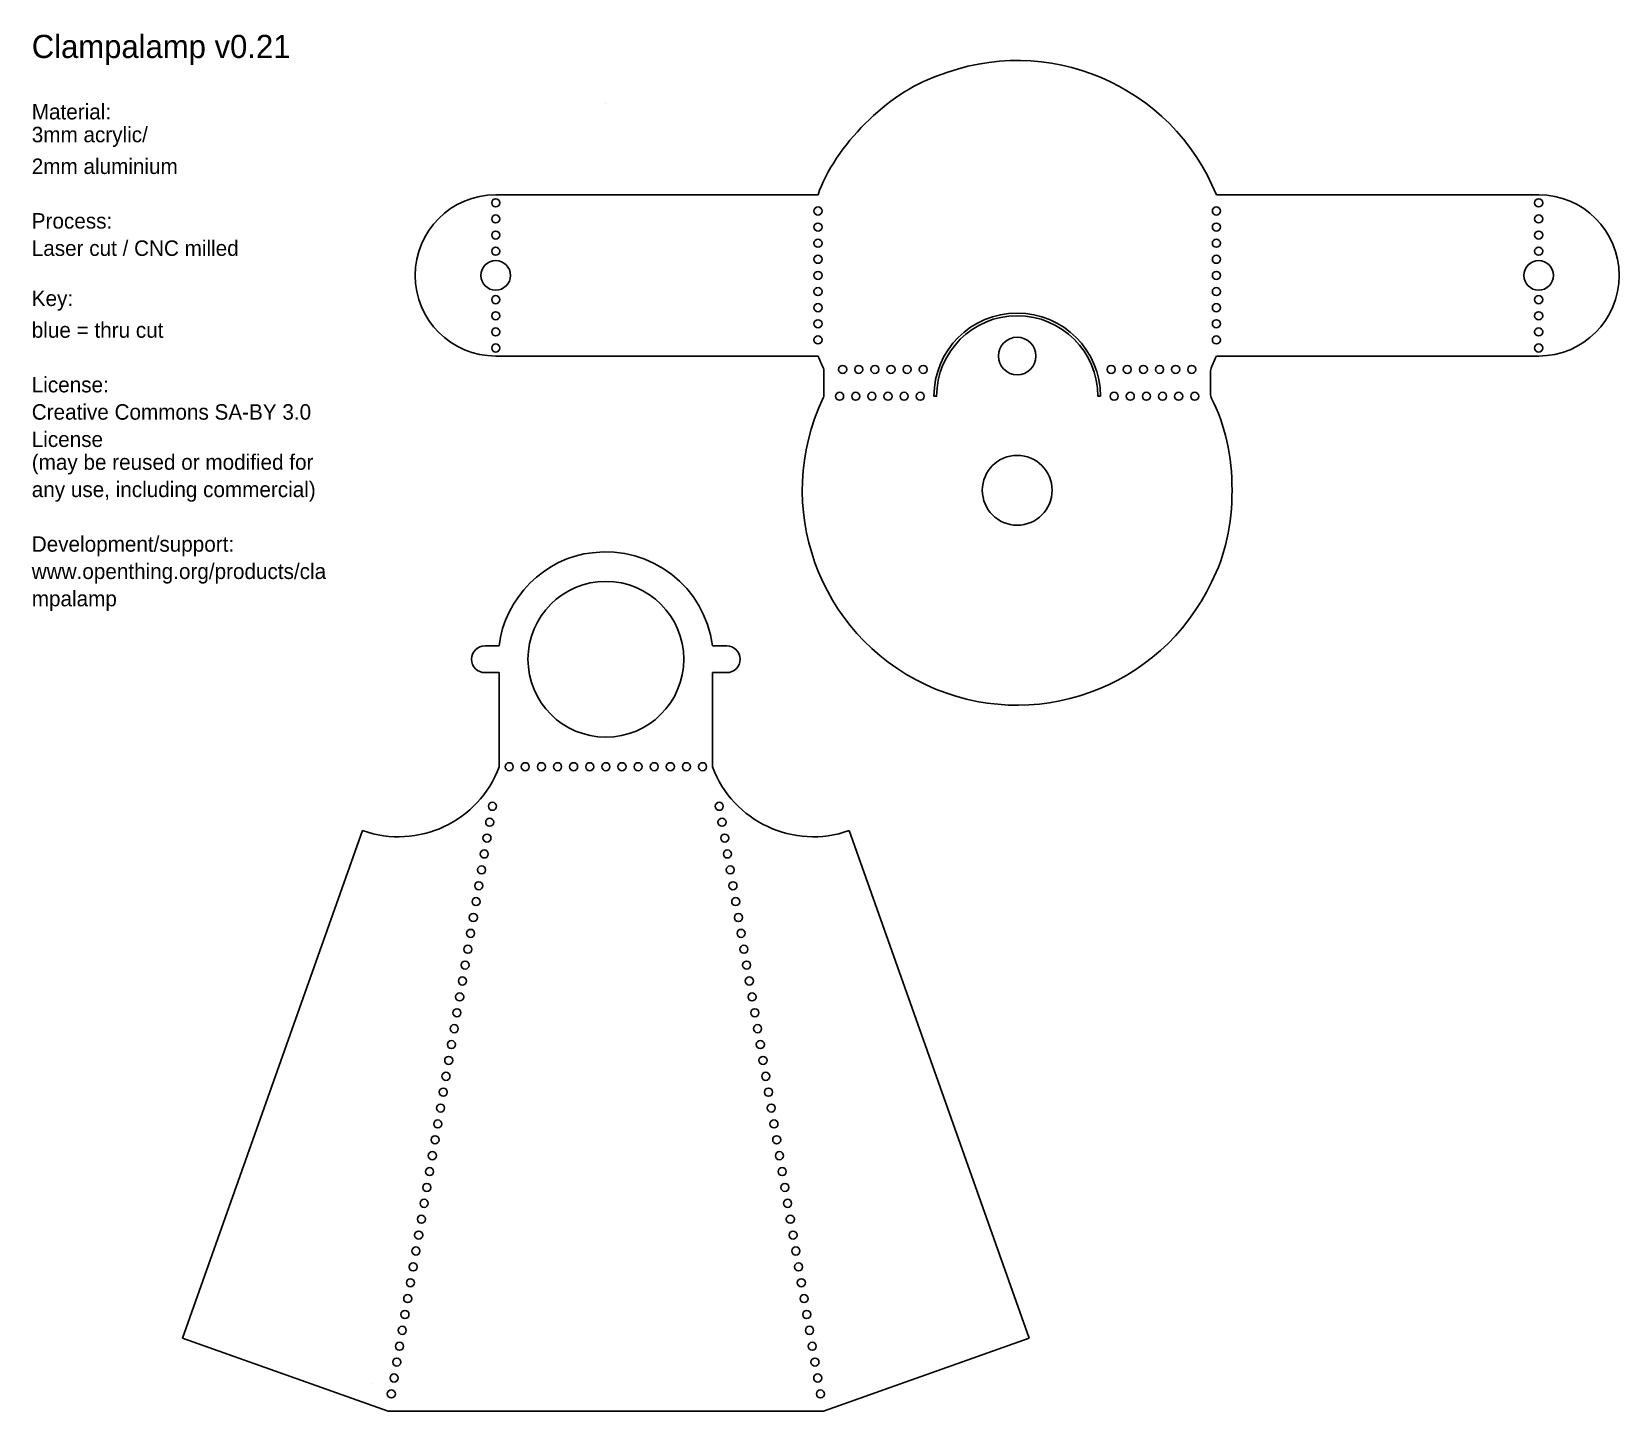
# Model space of a CAD drawing. Extents: x 95 to 390, y 93 to 350.
import ezdxf

# ---------------------------------------------------------------- set-up
doc = ezdxf.new("R2010")
doc.units = 0
doc.layers.add('LAYER_1', color=7, linetype='CONTINUOUS')

msp = doc.modelspace()

# ---------------------------------------------------------------- texts
at = {"layer": 'LAYER_1', "color": 7, "attachment_point": 7}
for s, insert, char_height in [('\\fMyriad Roman|b0|i0|c0|p34;\\W1;Clampalamp v0.21', (94.91, 343.82), 4.318), ('\\fMyriad Roman|b0|i0|c0|p34;\\W1;Material:', (94.91, 333.66), 2.8787), ('\\fMyriad Roman|b0|i0|c0|p34;\\W1;3mm acrylic/', (94.91, 328.58), 2.8787), ('\\fMyriad Roman|b0|i0|c0|p34;\\W1;2mm aluminium', (94.91, 323.5), 2.8787), ('\\fMyriad Roman|b0|i0|c0|p34;\\W1;Process:', (94.91, 313.34), 2.8787), ('\\fMyriad Roman|b0|i0|c0|p34;\\W1;Laser cut / CNC milled', (94.91, 308.26), 2.8787), ('\\fMyriad Roman|b0|i0|c0|p34;\\W1;Key:', (94.91, 298.1), 2.8787), ('\\fMyriad Roman|b0|i0|c0|p34;\\W1;blue = thru cut ', (94.91, 293.02), 2.8787), ('\\fMyriad Roman|b0|i0|c0|p34;\\W1;License:', (94.91, 282.86), 2.8787), ('\\fMyriad Roman|b0|i0|c0|p34;\\W1;Creative Commons SA-BY 3.0 ', (94.91, 277.78), 2.8787), ('\\fMyriad Roman|b0|i0|c0|p34;\\W1;License', (94.91, 272.7), 2.8787), ('\\fMyriad Roman|b0|i0|c0|p34;\\W1;(may be reused or modified for ', (94.91, 267.62), 2.8787), ('\\fMyriad Roman|b0|i0|c0|p34;\\W1;any use, including commercial)', (94.91, 262.54), 2.8787), ('\\fMyriad Roman|b0|i0|c0|p34;\\W1;Development/support:', (94.91, 252.38), 2.8787), ('\\fMyriad Roman|b0|i0|c0|p34;\\W1;www.openthing.org/products/cla', (94.91, 247.3), 2.8787), ('\\fMyriad Roman|b0|i0|c0|p34;\\W1;mpalamp', (94.91, 242.22), 2.8787)]:
    msp.add_mtext(s, dxfattribs=dict(at, insert=insert, char_height=char_height))

# ---------------------------------------------------------------- blocks, each defined once
blk = doc.blocks.new('BLOCK_3')
at = {"layer": 'LAYER_1', "color": 5}
blk.add_open_spline([(242.43, 96.51), (242.43, 96.93), (242.09, 97.26), (241.68, 97.26), (241.26, 97.26), (240.93, 96.93), (240.93, 96.51), (240.93, 96.1), (241.26, 95.76), (241.68, 95.76), (242.09, 95.76), (242.43, 96.1), (242.43, 96.51), (242.43, 96.51), (242.43, 96.51), (242.43, 96.51), (242.43, 96.51), (242.43, 96.51), (242.43, 96.51)], degree=3, knots=[0, 0, 0, 0, 1, 1, 1, 2, 2, 2, 3, 3, 3, 4, 4, 4, 5, 5, 5, 6, 6, 6, 6], dxfattribs=at)
blk = doc.blocks.new('BLOCK_4')
at = {"layer": 'LAYER_1', "color": 5}
blk.add_open_spline([(241.41, 102.43), (241.41, 102.84), (241.07, 103.18), (240.66, 103.18), (240.25, 103.18), (239.91, 102.84), (239.91, 102.43), (239.91, 102.01), (240.25, 101.68), (240.66, 101.68), (241.07, 101.68), (241.41, 102.01), (241.41, 102.43), (241.41, 102.43), (241.41, 102.43), (241.41, 102.43), (241.41, 102.43), (241.41, 102.43), (241.41, 102.43)], degree=3, knots=[0, 0, 0, 0, 1, 1, 1, 2, 2, 2, 3, 3, 3, 4, 4, 4, 5, 5, 5, 6, 6, 6, 6], dxfattribs=at)
blk = doc.blocks.new('BLOCK_5')
at = {"layer": 'LAYER_1', "color": 5}
blk.add_open_spline([(240.39, 108.34), (240.39, 108.75), (240.06, 109.09), (239.64, 109.09), (239.23, 109.09), (238.89, 108.75), (238.89, 108.34), (238.89, 107.92), (239.23, 107.59), (239.64, 107.59), (240.06, 107.59), (240.39, 107.92), (240.39, 108.34), (240.39, 108.34), (240.39, 108.34), (240.39, 108.34), (240.39, 108.34), (240.39, 108.34), (240.39, 108.34)], degree=3, knots=[0, 0, 0, 0, 1, 1, 1, 2, 2, 2, 3, 3, 3, 4, 4, 4, 5, 5, 5, 6, 6, 6, 6], dxfattribs=at)
blk = doc.blocks.new('BLOCK_6')
at = {"layer": 'LAYER_1', "color": 5}
blk.add_open_spline([(239.38, 114.25), (239.38, 114.66), (239.04, 115), (238.63, 115), (238.21, 115), (237.88, 114.66), (237.88, 114.25), (237.88, 113.83), (238.21, 113.5), (238.63, 113.5), (239.04, 113.5), (239.38, 113.83), (239.38, 114.25), (239.38, 114.25), (239.38, 114.25), (239.38, 114.25), (239.38, 114.25), (239.38, 114.25), (239.38, 114.25)], degree=3, knots=[0, 0, 0, 0, 1, 1, 1, 2, 2, 2, 3, 3, 3, 4, 4, 4, 5, 5, 5, 6, 6, 6, 6], dxfattribs=at)
blk = doc.blocks.new('BLOCK_7')
at = {"layer": 'LAYER_1', "color": 5}
blk.add_open_spline([(238.36, 120.16), (238.36, 120.57), (238.02, 120.91), (237.61, 120.91), (237.19, 120.91), (236.86, 120.57), (236.86, 120.16), (236.86, 119.74), (237.19, 119.41), (237.61, 119.41), (238.02, 119.41), (238.36, 119.74), (238.36, 120.16), (238.36, 120.16), (238.36, 120.16), (238.36, 120.16), (238.36, 120.16), (238.36, 120.16), (238.36, 120.16)], degree=3, knots=[0, 0, 0, 0, 1, 1, 1, 2, 2, 2, 3, 3, 3, 4, 4, 4, 5, 5, 5, 6, 6, 6, 6], dxfattribs=at)
blk = doc.blocks.new('BLOCK_8')
at = {"layer": 'LAYER_1', "color": 5}
blk.add_open_spline([(237.34, 126.07), (237.34, 126.48), (237, 126.82), (236.59, 126.82), (236.18, 126.82), (235.84, 126.48), (235.84, 126.07), (235.84, 125.65), (236.18, 125.32), (236.59, 125.32), (237, 125.32), (237.34, 125.65), (237.34, 126.07), (237.34, 126.07), (237.34, 126.07), (237.34, 126.07), (237.34, 126.07), (237.34, 126.07), (237.34, 126.07)], degree=3, knots=[0, 0, 0, 0, 1, 1, 1, 2, 2, 2, 3, 3, 3, 4, 4, 4, 5, 5, 5, 6, 6, 6, 6], dxfattribs=at)
blk = doc.blocks.new('BLOCK_9')
at = {"layer": 'LAYER_1', "color": 5}
blk.add_open_spline([(236.32, 131.98), (236.32, 132.39), (235.99, 132.73), (235.57, 132.73), (235.16, 132.73), (234.82, 132.39), (234.82, 131.98), (234.82, 131.57), (235.16, 131.23), (235.57, 131.23), (235.99, 131.23), (236.32, 131.57), (236.32, 131.98), (236.32, 131.98), (236.32, 131.98), (236.32, 131.98), (236.32, 131.98), (236.32, 131.98), (236.32, 131.98)], degree=3, knots=[0, 0, 0, 0, 1, 1, 1, 2, 2, 2, 3, 3, 3, 4, 4, 4, 5, 5, 5, 6, 6, 6, 6], dxfattribs=at)
blk = doc.blocks.new('BLOCK_10')
at = {"layer": 'LAYER_1', "color": 5}
blk.add_open_spline([(235.31, 137.89), (235.31, 138.3), (234.97, 138.64), (234.56, 138.64), (234.14, 138.64), (233.81, 138.3), (233.81, 137.89), (233.81, 137.48), (234.14, 137.14), (234.56, 137.14), (234.97, 137.14), (235.31, 137.48), (235.31, 137.89), (235.31, 137.89), (235.31, 137.89), (235.31, 137.89), (235.31, 137.89), (235.31, 137.89), (235.31, 137.89)], degree=3, knots=[0, 0, 0, 0, 1, 1, 1, 2, 2, 2, 3, 3, 3, 4, 4, 4, 5, 5, 5, 6, 6, 6, 6], dxfattribs=at)
blk = doc.blocks.new('BLOCK_11')
at = {"layer": 'LAYER_1', "color": 5}
blk.add_open_spline([(234.29, 143.8), (234.29, 144.22), (233.95, 144.55), (233.54, 144.55), (233.12, 144.55), (232.79, 144.22), (232.79, 143.8), (232.79, 143.39), (233.12, 143.05), (233.54, 143.05), (233.95, 143.05), (234.29, 143.39), (234.29, 143.8), (234.29, 143.8), (234.29, 143.8), (234.29, 143.8), (234.29, 143.8), (234.29, 143.8), (234.29, 143.8)], degree=3, knots=[0, 0, 0, 0, 1, 1, 1, 2, 2, 2, 3, 3, 3, 4, 4, 4, 5, 5, 5, 6, 6, 6, 6], dxfattribs=at)
blk = doc.blocks.new('BLOCK_12')
at = {"layer": 'LAYER_1', "color": 5}
blk.add_open_spline([(233.27, 149.71), (233.27, 150.13), (232.93, 150.46), (232.52, 150.46), (232.11, 150.46), (231.77, 150.13), (231.77, 149.71), (231.77, 149.3), (232.11, 148.96), (232.52, 148.96), (232.93, 148.96), (233.27, 149.3), (233.27, 149.71), (233.27, 149.71), (233.27, 149.71), (233.27, 149.71), (233.27, 149.71), (233.27, 149.71), (233.27, 149.71)], degree=3, knots=[0, 0, 0, 0, 1, 1, 1, 2, 2, 2, 3, 3, 3, 4, 4, 4, 5, 5, 5, 6, 6, 6, 6], dxfattribs=at)
blk = doc.blocks.new('BLOCK_13')
at = {"layer": 'LAYER_1', "color": 5}
blk.add_open_spline([(232.25, 155.62), (232.25, 156.04), (231.92, 156.37), (231.5, 156.37), (231.09, 156.37), (230.75, 156.04), (230.75, 155.62), (230.75, 155.21), (231.09, 154.87), (231.5, 154.87), (231.92, 154.87), (232.25, 155.21), (232.25, 155.62), (232.25, 155.62), (232.25, 155.62), (232.25, 155.62), (232.25, 155.62), (232.25, 155.62), (232.25, 155.62)], degree=3, knots=[0, 0, 0, 0, 1, 1, 1, 2, 2, 2, 3, 3, 3, 4, 4, 4, 5, 5, 5, 6, 6, 6, 6], dxfattribs=at)
blk = doc.blocks.new('BLOCK_14')
at = {"layer": 'LAYER_1', "color": 5}
blk.add_open_spline([(231.24, 161.53), (231.24, 161.95), (230.9, 162.28), (230.49, 162.28), (230.07, 162.28), (229.74, 161.95), (229.74, 161.53), (229.74, 161.12), (230.07, 160.78), (230.49, 160.78), (230.9, 160.78), (231.24, 161.12), (231.24, 161.53), (231.24, 161.53), (231.24, 161.53), (231.24, 161.53), (231.24, 161.53), (231.24, 161.53), (231.24, 161.53)], degree=3, knots=[0, 0, 0, 0, 1, 1, 1, 2, 2, 2, 3, 3, 3, 4, 4, 4, 5, 5, 5, 6, 6, 6, 6], dxfattribs=at)
blk = doc.blocks.new('BLOCK_15')
at = {"layer": 'LAYER_1', "color": 5}
blk.add_open_spline([(230.22, 167.45), (230.22, 167.86), (229.88, 168.2), (229.47, 168.2), (229.05, 168.2), (228.72, 167.86), (228.72, 167.45), (228.72, 167.03), (229.05, 166.7), (229.47, 166.7), (229.88, 166.7), (230.22, 167.03), (230.22, 167.45), (230.22, 167.45), (230.22, 167.45), (230.22, 167.45), (230.22, 167.45), (230.22, 167.45), (230.22, 167.45)], degree=3, knots=[0, 0, 0, 0, 1, 1, 1, 2, 2, 2, 3, 3, 3, 4, 4, 4, 5, 5, 5, 6, 6, 6, 6], dxfattribs=at)
blk = doc.blocks.new('BLOCK_16')
at = {"layer": 'LAYER_1', "color": 5}
blk.add_open_spline([(229.2, 173.36), (229.2, 173.77), (228.86, 174.11), (228.45, 174.11), (228.04, 174.11), (227.7, 173.77), (227.7, 173.36), (227.7, 172.94), (228.04, 172.61), (228.45, 172.61), (228.86, 172.61), (229.2, 172.94), (229.2, 173.36), (229.2, 173.36), (229.2, 173.36), (229.2, 173.36), (229.2, 173.36), (229.2, 173.36), (229.2, 173.36)], degree=3, knots=[0, 0, 0, 0, 1, 1, 1, 2, 2, 2, 3, 3, 3, 4, 4, 4, 5, 5, 5, 6, 6, 6, 6], dxfattribs=at)
blk = doc.blocks.new('BLOCK_17')
at = {"layer": 'LAYER_1', "color": 5}
blk.add_open_spline([(228.18, 179.27), (228.18, 179.68), (227.85, 180.02), (227.43, 180.02), (227.02, 180.02), (226.68, 179.68), (226.68, 179.27), (226.68, 178.85), (227.02, 178.52), (227.43, 178.52), (227.85, 178.52), (228.18, 178.85), (228.18, 179.27), (228.18, 179.27), (228.18, 179.27), (228.18, 179.27), (228.18, 179.27), (228.18, 179.27), (228.18, 179.27)], degree=3, knots=[0, 0, 0, 0, 1, 1, 1, 2, 2, 2, 3, 3, 3, 4, 4, 4, 5, 5, 5, 6, 6, 6, 6], dxfattribs=at)
blk = doc.blocks.new('BLOCK_18')
at = {"layer": 'LAYER_1', "color": 5}
blk.add_open_spline([(227.17, 185.18), (227.17, 185.59), (226.83, 185.93), (226.42, 185.93), (226, 185.93), (225.67, 185.59), (225.67, 185.18), (225.67, 184.76), (226, 184.43), (226.42, 184.43), (226.83, 184.43), (227.17, 184.76), (227.17, 185.18), (227.17, 185.18), (227.17, 185.18), (227.17, 185.18), (227.17, 185.18), (227.17, 185.18), (227.17, 185.18)], degree=3, knots=[0, 0, 0, 0, 1, 1, 1, 2, 2, 2, 3, 3, 3, 4, 4, 4, 5, 5, 5, 6, 6, 6, 6], dxfattribs=at)
blk = doc.blocks.new('BLOCK_19')
at = {"layer": 'LAYER_1', "color": 5}
blk.add_open_spline([(226.15, 191.09), (226.15, 191.5), (225.81, 191.84), (225.4, 191.84), (224.98, 191.84), (224.65, 191.5), (224.65, 191.09), (224.65, 190.68), (224.98, 190.34), (225.4, 190.34), (225.81, 190.34), (226.15, 190.68), (226.15, 191.09), (226.15, 191.09), (226.15, 191.09), (226.15, 191.09), (226.15, 191.09), (226.15, 191.09), (226.15, 191.09)], degree=3, knots=[0, 0, 0, 0, 1, 1, 1, 2, 2, 2, 3, 3, 3, 4, 4, 4, 5, 5, 5, 6, 6, 6, 6], dxfattribs=at)
blk = doc.blocks.new('BLOCK_20')
at = {"layer": 'LAYER_1', "color": 5}
blk.add_open_spline([(225.13, 197), (225.13, 197.41), (224.79, 197.75), (224.38, 197.75), (223.97, 197.75), (223.63, 197.41), (223.63, 197), (223.63, 196.59), (223.97, 196.25), (224.38, 196.25), (224.79, 196.25), (225.13, 196.59), (225.13, 197), (225.13, 197), (225.13, 197), (225.13, 197), (225.13, 197), (225.13, 197), (225.13, 197)], degree=3, knots=[0, 0, 0, 0, 1, 1, 1, 2, 2, 2, 3, 3, 3, 4, 4, 4, 5, 5, 5, 6, 6, 6, 6], dxfattribs=at)
blk = doc.blocks.new('BLOCK_21')
at = {"layer": 'LAYER_1', "color": 5}
blk.add_open_spline([(224.11, 202.91), (224.11, 203.32), (223.78, 203.66), (223.36, 203.66), (222.95, 203.66), (222.61, 203.32), (222.61, 202.91), (222.61, 202.5), (222.95, 202.16), (223.36, 202.16), (223.78, 202.16), (224.11, 202.5), (224.11, 202.91), (224.11, 202.91), (224.11, 202.91), (224.11, 202.91), (224.11, 202.91), (224.11, 202.91), (224.11, 202.91)], degree=3, knots=[0, 0, 0, 0, 1, 1, 1, 2, 2, 2, 3, 3, 3, 4, 4, 4, 5, 5, 5, 6, 6, 6, 6], dxfattribs=at)
blk = doc.blocks.new('BLOCK_22')
at = {"layer": 'LAYER_1', "color": 5}
blk.add_open_spline([(184.5, 213.24), (184.5, 213.66), (184.17, 213.99), (183.75, 213.99), (183.34, 213.99), (183.01, 213.66), (183.01, 213.24), (183.01, 212.83), (183.34, 212.49), (183.75, 212.49), (184.17, 212.49), (184.5, 212.83), (184.5, 213.24), (184.5, 213.24), (184.5, 213.24), (184.5, 213.24), (184.5, 213.24), (184.5, 213.24), (184.5, 213.24)], degree=3, knots=[0, 0, 0, 0, 1, 1, 1, 2, 2, 2, 3, 3, 3, 4, 4, 4, 5, 5, 5, 6, 6, 6, 6], dxfattribs=at)
blk = doc.blocks.new('BLOCK_23')
at = {"layer": 'LAYER_1', "color": 5}
blk.add_open_spline([(190.5, 213.24), (190.5, 213.66), (190.17, 213.99), (189.75, 213.99), (189.34, 213.99), (189, 213.66), (189, 213.24), (189, 212.83), (189.34, 212.49), (189.75, 212.49), (190.17, 212.49), (190.5, 212.83), (190.5, 213.24), (190.5, 213.24), (190.5, 213.24), (190.5, 213.24), (190.5, 213.24), (190.5, 213.24), (190.5, 213.24)], degree=3, knots=[0, 0, 0, 0, 1, 1, 1, 2, 2, 2, 3, 3, 3, 4, 4, 4, 5, 5, 5, 6, 6, 6, 6], dxfattribs=at)
blk = doc.blocks.new('BLOCK_24')
at = {"layer": 'LAYER_1', "color": 5}
blk.add_open_spline([(196.5, 213.24), (196.5, 213.66), (196.16, 213.99), (195.75, 213.99), (195.34, 213.99), (195, 213.66), (195, 213.24), (195, 212.83), (195.34, 212.49), (195.75, 212.49), (196.16, 212.49), (196.5, 212.83), (196.5, 213.24), (196.5, 213.24), (196.5, 213.24), (196.5, 213.24), (196.5, 213.24), (196.5, 213.24), (196.5, 213.24)], degree=3, knots=[0, 0, 0, 0, 1, 1, 1, 2, 2, 2, 3, 3, 3, 4, 4, 4, 5, 5, 5, 6, 6, 6, 6], dxfattribs=at)
blk = doc.blocks.new('BLOCK_25')
at = {"layer": 'LAYER_1', "color": 5}
blk.add_open_spline([(220.49, 213.24), (220.49, 213.66), (220.16, 213.99), (219.74, 213.99), (219.33, 213.99), (218.99, 213.66), (218.99, 213.24), (218.99, 212.83), (219.33, 212.49), (219.74, 212.49), (220.16, 212.49), (220.49, 212.83), (220.49, 213.24), (220.49, 213.24), (220.49, 213.24), (220.49, 213.24), (220.49, 213.24), (220.49, 213.24), (220.49, 213.24)], degree=3, knots=[0, 0, 0, 0, 1, 1, 1, 2, 2, 2, 3, 3, 3, 4, 4, 4, 5, 5, 5, 6, 6, 6, 6], dxfattribs=at)
blk = doc.blocks.new('BLOCK_26')
at = {"layer": 'LAYER_1', "color": 5}
blk.add_open_spline([(214.49, 213.24), (214.49, 213.66), (214.16, 213.99), (213.74, 213.99), (213.33, 213.99), (212.99, 213.66), (212.99, 213.24), (212.99, 212.83), (213.33, 212.49), (213.74, 212.49), (214.16, 212.49), (214.49, 212.83), (214.49, 213.24), (214.49, 213.24), (214.49, 213.24), (214.49, 213.24), (214.49, 213.24), (214.49, 213.24), (214.49, 213.24)], degree=3, knots=[0, 0, 0, 0, 1, 1, 1, 2, 2, 2, 3, 3, 3, 4, 4, 4, 5, 5, 5, 6, 6, 6, 6], dxfattribs=at)
blk = doc.blocks.new('BLOCK_27')
at = {"layer": 'LAYER_1', "color": 5}
blk.add_open_spline([(208.5, 213.24), (208.5, 213.66), (208.16, 213.99), (207.75, 213.99), (207.33, 213.99), (207, 213.66), (207, 213.24), (207, 212.83), (207.33, 212.49), (207.75, 212.49), (208.16, 212.49), (208.5, 212.83), (208.5, 213.24), (208.5, 213.24), (208.5, 213.24), (208.5, 213.24), (208.5, 213.24), (208.5, 213.24), (208.5, 213.24)], degree=3, knots=[0, 0, 0, 0, 1, 1, 1, 2, 2, 2, 3, 3, 3, 4, 4, 4, 5, 5, 5, 6, 6, 6, 6], dxfattribs=at)
blk = doc.blocks.new('BLOCK_28')
at = {"layer": 'LAYER_1', "color": 5}
blk.add_open_spline([(216.24, 233.24), (216.24, 241.24), (209.75, 247.73), (201.75, 247.73), (193.74, 247.73), (187.25, 241.24), (187.25, 233.24), (187.25, 225.23), (193.74, 218.74), (201.75, 218.74), (209.75, 218.74), (216.24, 225.23), (216.24, 233.24), (216.24, 233.24), (216.24, 233.24), (216.24, 233.24), (216.24, 233.24), (216.24, 233.24), (216.24, 233.24)], degree=3, knots=[0, 0, 0, 0, 1, 1, 1, 2, 2, 2, 3, 3, 3, 4, 4, 4, 5, 5, 5, 6, 6, 6, 6], dxfattribs=at)
blk = doc.blocks.new('BLOCK_29')
at = {"layer": 'LAYER_1', "color": 5}
blk.add_lwpolyline([(179.26, 230.74), (181.91, 230.74)], dxfattribs=at)
blk = doc.blocks.new('BLOCK_30')
at = {"layer": 'LAYER_1', "color": 5}
blk.add_open_spline([(179.26, 235.74), (177.88, 235.74), (176.76, 234.62), (176.76, 233.24), (176.76, 231.86), (177.88, 230.74), (179.26, 230.74), (179.26, 230.74), (179.26, 230.74), (179.26, 230.74)], degree=3, knots=[0, 0, 0, 0, 1, 1, 1, 2, 2, 2, 3, 3, 3, 3], dxfattribs=at)
blk = doc.blocks.new('BLOCK_31')
at = {"layer": 'LAYER_1', "color": 5}
blk.add_lwpolyline([(181.91, 235.74), (179.26, 235.74)], dxfattribs=at)
blk = doc.blocks.new('BLOCK_32')
at = {"layer": 'LAYER_1', "color": 5}
blk.add_open_spline([(221.58, 235.74), (220.2, 246.69), (210.2, 254.45), (199.25, 253.07), (190.47, 252.22), (182.77, 244.51), (181.91, 235.74)], degree=3, knots=[0, 0, 0, 0, 1, 1, 1, 2, 2, 2, 2], dxfattribs=at)
blk = doc.blocks.new('BLOCK_33')
at = {"layer": 'LAYER_1', "color": 5}
blk.add_lwpolyline([(224.24, 235.74), (221.58, 235.74)], dxfattribs=at)
blk = doc.blocks.new('BLOCK_34')
at = {"layer": 'LAYER_1', "color": 5}
blk.add_open_spline([(224.24, 230.74), (225.62, 230.74), (226.74, 231.86), (226.74, 233.24), (226.74, 234.62), (225.62, 235.74), (224.24, 235.74), (224.24, 235.74), (224.24, 235.74), (224.24, 235.74)], degree=3, knots=[0, 0, 0, 0, 1, 1, 1, 2, 2, 2, 3, 3, 3, 3], dxfattribs=at)
blk = doc.blocks.new('BLOCK_35')
at = {"layer": 'LAYER_1', "color": 5}
blk.add_lwpolyline([(221.58, 230.74), (224.24, 230.74)], dxfattribs=at)
blk = doc.blocks.new('BLOCK_36')
at = {"layer": 'LAYER_1', "color": 5}
blk.add_lwpolyline([(221.58, 213.24), (221.58, 230.74)], dxfattribs=at)
blk = doc.blocks.new('BLOCK_37')
at = {"layer": 'LAYER_1', "color": 5}
blk.add_open_spline([(221.58, 213.24), (225.36, 203.01), (236.74, 197.69), (247.02, 201.35)], degree=3, dxfattribs=at)
blk = doc.blocks.new('BLOCK_38')
at = {"layer": 'LAYER_1', "color": 5}
blk.add_lwpolyline([(280.53, 106.88), (247.02, 201.35)], dxfattribs=at)
blk = doc.blocks.new('BLOCK_39')
at = {"layer": 'LAYER_1', "color": 5}
blk.add_lwpolyline([(242.23, 93.29), (280.53, 106.88)], dxfattribs=at)
blk = doc.blocks.new('BLOCK_40')
at = {"layer": 'LAYER_1', "color": 5}
blk.add_lwpolyline([(161.26, 93.29), (242.23, 93.29)], dxfattribs=at)
blk = doc.blocks.new('BLOCK_41')
at = {"layer": 'LAYER_1', "color": 5}
blk.add_lwpolyline([(122.96, 106.88), (161.26, 93.29)], dxfattribs=at)
blk = doc.blocks.new('BLOCK_42')
at = {"layer": 'LAYER_1', "color": 5}
blk.add_lwpolyline([(156.48, 201.35), (122.96, 106.88)], dxfattribs=at)
blk = doc.blocks.new('BLOCK_43')
at = {"layer": 'LAYER_1', "color": 5}
blk.add_open_spline([(156.48, 201.35), (166.76, 197.69), (178.14, 203.01), (181.91, 213.24)], degree=3, dxfattribs=at)
blk = doc.blocks.new('BLOCK_44')
at = {"layer": 'LAYER_1', "color": 5}
blk.add_lwpolyline([(181.91, 230.74), (181.91, 213.24)], dxfattribs=at)
blk = doc.blocks.new('BLOCK_45')
at = {"layer": 'LAYER_1', "color": 5}
blk.add_open_spline([(202.5, 213.24), (202.5, 213.66), (202.16, 213.99), (201.75, 213.99), (201.33, 213.99), (201, 213.66), (201, 213.24), (201, 212.83), (201.33, 212.49), (201.75, 212.49), (202.16, 212.49), (202.5, 212.83), (202.5, 213.24), (202.5, 213.24), (202.5, 213.24), (202.5, 213.24), (202.5, 213.24), (202.5, 213.24), (202.5, 213.24)], degree=3, knots=[0, 0, 0, 0, 1, 1, 1, 2, 2, 2, 3, 3, 3, 4, 4, 4, 5, 5, 5, 6, 6, 6, 6], dxfattribs=at)
blk = doc.blocks.new('BLOCK_46')
at = {"layer": 'LAYER_1', "color": 5}
blk.add_open_spline([(205.5, 213.24), (205.5, 213.66), (205.16, 213.99), (204.75, 213.99), (204.33, 213.99), (204, 213.66), (204, 213.24), (204, 212.83), (204.33, 212.49), (204.75, 212.49), (205.16, 212.49), (205.5, 212.83), (205.5, 213.24), (205.5, 213.24), (205.5, 213.24), (205.5, 213.24), (205.5, 213.24), (205.5, 213.24), (205.5, 213.24)], degree=3, knots=[0, 0, 0, 0, 1, 1, 1, 2, 2, 2, 3, 3, 3, 4, 4, 4, 5, 5, 5, 6, 6, 6, 6], dxfattribs=at)
blk = doc.blocks.new('BLOCK_47')
at = {"layer": 'LAYER_1', "color": 5}
blk.add_open_spline([(211.49, 213.24), (211.49, 213.66), (211.16, 213.99), (210.75, 213.99), (210.33, 213.99), (210, 213.66), (210, 213.24), (210, 212.83), (210.33, 212.49), (210.75, 212.49), (211.16, 212.49), (211.49, 212.83), (211.49, 213.24), (211.49, 213.24), (211.49, 213.24), (211.49, 213.24), (211.49, 213.24), (211.49, 213.24), (211.49, 213.24)], degree=3, knots=[0, 0, 0, 0, 1, 1, 1, 2, 2, 2, 3, 3, 3, 4, 4, 4, 5, 5, 5, 6, 6, 6, 6], dxfattribs=at)
blk = doc.blocks.new('BLOCK_48')
at = {"layer": 'LAYER_1', "color": 5}
blk.add_open_spline([(217.49, 213.24), (217.49, 213.66), (217.16, 213.99), (216.74, 213.99), (216.33, 213.99), (215.99, 213.66), (215.99, 213.24), (215.99, 212.83), (216.33, 212.49), (216.74, 212.49), (217.16, 212.49), (217.49, 212.83), (217.49, 213.24), (217.49, 213.24), (217.49, 213.24), (217.49, 213.24), (217.49, 213.24), (217.49, 213.24), (217.49, 213.24)], degree=3, knots=[0, 0, 0, 0, 1, 1, 1, 2, 2, 2, 3, 3, 3, 4, 4, 4, 5, 5, 5, 6, 6, 6, 6], dxfattribs=at)
blk = doc.blocks.new('BLOCK_49')
at = {"layer": 'LAYER_1', "color": 5}
blk.add_open_spline([(199.5, 213.24), (199.5, 213.66), (199.16, 213.99), (198.75, 213.99), (198.34, 213.99), (198, 213.66), (198, 213.24), (198, 212.83), (198.34, 212.49), (198.75, 212.49), (199.16, 212.49), (199.5, 212.83), (199.5, 213.24), (199.5, 213.24), (199.5, 213.24), (199.5, 213.24), (199.5, 213.24), (199.5, 213.24), (199.5, 213.24)], degree=3, knots=[0, 0, 0, 0, 1, 1, 1, 2, 2, 2, 3, 3, 3, 4, 4, 4, 5, 5, 5, 6, 6, 6, 6], dxfattribs=at)
blk = doc.blocks.new('BLOCK_50')
at = {"layer": 'LAYER_1', "color": 5}
blk.add_open_spline([(193.5, 213.24), (193.5, 213.66), (193.17, 213.99), (192.75, 213.99), (192.34, 213.99), (192, 213.66), (192, 213.24), (192, 212.83), (192.34, 212.49), (192.75, 212.49), (193.17, 212.49), (193.5, 212.83), (193.5, 213.24), (193.5, 213.24), (193.5, 213.24), (193.5, 213.24), (193.5, 213.24), (193.5, 213.24), (193.5, 213.24)], degree=3, knots=[0, 0, 0, 0, 1, 1, 1, 2, 2, 2, 3, 3, 3, 4, 4, 4, 5, 5, 5, 6, 6, 6, 6], dxfattribs=at)
blk = doc.blocks.new('BLOCK_51')
at = {"layer": 'LAYER_1', "color": 5}
blk.add_open_spline([(187.5, 213.24), (187.5, 213.66), (187.17, 213.99), (186.75, 213.99), (186.34, 213.99), (186, 213.66), (186, 213.24), (186, 212.83), (186.34, 212.49), (186.75, 212.49), (187.17, 212.49), (187.5, 212.83), (187.5, 213.24), (187.5, 213.24), (187.5, 213.24), (187.5, 213.24), (187.5, 213.24), (187.5, 213.24), (187.5, 213.24)], degree=3, knots=[0, 0, 0, 0, 1, 1, 1, 2, 2, 2, 3, 3, 3, 4, 4, 4, 5, 5, 5, 6, 6, 6, 6], dxfattribs=at)
blk = doc.blocks.new('BLOCK_52')
at = {"layer": 'LAYER_1', "color": 5}
blk.add_open_spline([(181.39, 205.87), (181.39, 206.28), (181.06, 206.62), (180.64, 206.62), (180.23, 206.62), (179.89, 206.28), (179.89, 205.87), (179.89, 205.45), (180.23, 205.12), (180.64, 205.12), (181.06, 205.12), (181.39, 205.45), (181.39, 205.87), (181.39, 205.87), (181.39, 205.87), (181.39, 205.87), (181.39, 205.87), (181.39, 205.87), (181.39, 205.87)], degree=3, knots=[0, 0, 0, 0, 1, 1, 1, 2, 2, 2, 3, 3, 3, 4, 4, 4, 5, 5, 5, 6, 6, 6, 6], dxfattribs=at)
blk = doc.blocks.new('BLOCK_53')
at = {"layer": 'LAYER_1', "color": 5}
blk.add_open_spline([(180.88, 202.91), (180.88, 203.32), (180.55, 203.66), (180.13, 203.66), (179.72, 203.66), (179.38, 203.32), (179.38, 202.91), (179.38, 202.5), (179.72, 202.16), (180.13, 202.16), (180.55, 202.16), (180.88, 202.5), (180.88, 202.91), (180.88, 202.91), (180.88, 202.91), (180.88, 202.91), (180.88, 202.91), (180.88, 202.91), (180.88, 202.91)], degree=3, knots=[0, 0, 0, 0, 1, 1, 1, 2, 2, 2, 3, 3, 3, 4, 4, 4, 5, 5, 5, 6, 6, 6, 6], dxfattribs=at)
blk = doc.blocks.new('BLOCK_54')
at = {"layer": 'LAYER_1', "color": 5}
blk.add_open_spline([(180.37, 199.96), (180.37, 200.37), (180.04, 200.71), (179.62, 200.71), (179.21, 200.71), (178.88, 200.37), (178.88, 199.96), (178.88, 199.54), (179.21, 199.21), (179.62, 199.21), (180.04, 199.21), (180.37, 199.54), (180.37, 199.96), (180.37, 199.96), (180.37, 199.96), (180.37, 199.96), (180.37, 199.96), (180.37, 199.96), (180.37, 199.96)], degree=3, knots=[0, 0, 0, 0, 1, 1, 1, 2, 2, 2, 3, 3, 3, 4, 4, 4, 5, 5, 5, 6, 6, 6, 6], dxfattribs=at)
blk = doc.blocks.new('BLOCK_55')
at = {"layer": 'LAYER_1', "color": 5}
blk.add_open_spline([(179.87, 197), (179.87, 197.41), (179.53, 197.75), (179.12, 197.75), (178.7, 197.75), (178.37, 197.41), (178.37, 197), (178.37, 196.59), (178.7, 196.25), (179.12, 196.25), (179.53, 196.25), (179.87, 196.59), (179.87, 197), (179.87, 197), (179.87, 197), (179.87, 197), (179.87, 197), (179.87, 197), (179.87, 197)], degree=3, knots=[0, 0, 0, 0, 1, 1, 1, 2, 2, 2, 3, 3, 3, 4, 4, 4, 5, 5, 5, 6, 6, 6, 6], dxfattribs=at)
blk = doc.blocks.new('BLOCK_56')
at = {"layer": 'LAYER_1', "color": 5}
blk.add_open_spline([(179.36, 194.04), (179.36, 194.46), (179.02, 194.79), (178.61, 194.79), (178.19, 194.79), (177.86, 194.46), (177.86, 194.04), (177.86, 193.63), (178.19, 193.29), (178.61, 193.29), (179.02, 193.29), (179.36, 193.63), (179.36, 194.04), (179.36, 194.04), (179.36, 194.04), (179.36, 194.04), (179.36, 194.04), (179.36, 194.04), (179.36, 194.04)], degree=3, knots=[0, 0, 0, 0, 1, 1, 1, 2, 2, 2, 3, 3, 3, 4, 4, 4, 5, 5, 5, 6, 6, 6, 6], dxfattribs=at)
blk = doc.blocks.new('BLOCK_57')
at = {"layer": 'LAYER_1', "color": 5}
blk.add_open_spline([(178.85, 191.09), (178.85, 191.5), (178.51, 191.84), (178.1, 191.84), (177.68, 191.84), (177.35, 191.5), (177.35, 191.09), (177.35, 190.68), (177.68, 190.34), (178.1, 190.34), (178.51, 190.34), (178.85, 190.68), (178.85, 191.09), (178.85, 191.09), (178.85, 191.09), (178.85, 191.09), (178.85, 191.09), (178.85, 191.09), (178.85, 191.09)], degree=3, knots=[0, 0, 0, 0, 1, 1, 1, 2, 2, 2, 3, 3, 3, 4, 4, 4, 5, 5, 5, 6, 6, 6, 6], dxfattribs=at)
blk = doc.blocks.new('BLOCK_58')
at = {"layer": 'LAYER_1', "color": 5}
blk.add_open_spline([(178.34, 188.13), (178.34, 188.55), (178, 188.88), (177.59, 188.88), (177.18, 188.88), (176.84, 188.55), (176.84, 188.13), (176.84, 187.72), (177.18, 187.38), (177.59, 187.38), (178, 187.38), (178.34, 187.72), (178.34, 188.13), (178.34, 188.13), (178.34, 188.13), (178.34, 188.13), (178.34, 188.13), (178.34, 188.13), (178.34, 188.13)], degree=3, knots=[0, 0, 0, 0, 1, 1, 1, 2, 2, 2, 3, 3, 3, 4, 4, 4, 5, 5, 5, 6, 6, 6, 6], dxfattribs=at)
blk = doc.blocks.new('BLOCK_59')
at = {"layer": 'LAYER_1', "color": 5}
blk.add_open_spline([(177.83, 185.18), (177.83, 185.59), (177.5, 185.93), (177.08, 185.93), (176.67, 185.93), (176.33, 185.59), (176.33, 185.18), (176.33, 184.76), (176.67, 184.43), (177.08, 184.43), (177.5, 184.43), (177.83, 184.76), (177.83, 185.18), (177.83, 185.18), (177.83, 185.18), (177.83, 185.18), (177.83, 185.18), (177.83, 185.18), (177.83, 185.18)], degree=3, knots=[0, 0, 0, 0, 1, 1, 1, 2, 2, 2, 3, 3, 3, 4, 4, 4, 5, 5, 5, 6, 6, 6, 6], dxfattribs=at)
blk = doc.blocks.new('BLOCK_60')
at = {"layer": 'LAYER_1', "color": 5}
blk.add_open_spline([(177.32, 182.22), (177.32, 182.64), (176.99, 182.97), (176.57, 182.97), (176.16, 182.97), (175.82, 182.64), (175.82, 182.22), (175.82, 181.81), (176.16, 181.47), (176.57, 181.47), (176.99, 181.47), (177.32, 181.81), (177.32, 182.22), (177.32, 182.22), (177.32, 182.22), (177.32, 182.22), (177.32, 182.22), (177.32, 182.22), (177.32, 182.22)], degree=3, knots=[0, 0, 0, 0, 1, 1, 1, 2, 2, 2, 3, 3, 3, 4, 4, 4, 5, 5, 5, 6, 6, 6, 6], dxfattribs=at)
blk = doc.blocks.new('BLOCK_61')
at = {"layer": 'LAYER_1', "color": 5}
blk.add_open_spline([(176.81, 179.27), (176.81, 179.68), (176.48, 180.02), (176.06, 180.02), (175.65, 180.02), (175.31, 179.68), (175.31, 179.27), (175.31, 178.85), (175.65, 178.52), (176.06, 178.52), (176.48, 178.52), (176.81, 178.85), (176.81, 179.27), (176.81, 179.27), (176.81, 179.27), (176.81, 179.27), (176.81, 179.27), (176.81, 179.27), (176.81, 179.27)], degree=3, knots=[0, 0, 0, 0, 1, 1, 1, 2, 2, 2, 3, 3, 3, 4, 4, 4, 5, 5, 5, 6, 6, 6, 6], dxfattribs=at)
blk = doc.blocks.new('BLOCK_62')
at = {"layer": 'LAYER_1', "color": 5}
blk.add_open_spline([(176.3, 176.31), (176.3, 176.73), (175.97, 177.06), (175.55, 177.06), (175.14, 177.06), (174.81, 176.73), (174.81, 176.31), (174.81, 175.9), (175.14, 175.56), (175.55, 175.56), (175.97, 175.56), (176.3, 175.9), (176.3, 176.31), (176.3, 176.31), (176.3, 176.31), (176.3, 176.31), (176.3, 176.31), (176.3, 176.31), (176.3, 176.31)], degree=3, knots=[0, 0, 0, 0, 1, 1, 1, 2, 2, 2, 3, 3, 3, 4, 4, 4, 5, 5, 5, 6, 6, 6, 6], dxfattribs=at)
blk = doc.blocks.new('BLOCK_63')
at = {"layer": 'LAYER_1', "color": 5}
blk.add_open_spline([(175.8, 173.36), (175.8, 173.77), (175.46, 174.11), (175.05, 174.11), (174.63, 174.11), (174.3, 173.77), (174.3, 173.36), (174.3, 172.94), (174.63, 172.61), (175.05, 172.61), (175.46, 172.61), (175.8, 172.94), (175.8, 173.36), (175.8, 173.36), (175.8, 173.36), (175.8, 173.36), (175.8, 173.36), (175.8, 173.36), (175.8, 173.36)], degree=3, knots=[0, 0, 0, 0, 1, 1, 1, 2, 2, 2, 3, 3, 3, 4, 4, 4, 5, 5, 5, 6, 6, 6, 6], dxfattribs=at)
blk = doc.blocks.new('BLOCK_64')
at = {"layer": 'LAYER_1', "color": 5}
blk.add_open_spline([(175.29, 170.4), (175.29, 170.81), (174.95, 171.15), (174.54, 171.15), (174.12, 171.15), (173.79, 170.81), (173.79, 170.4), (173.79, 169.99), (174.12, 169.65), (174.54, 169.65), (174.95, 169.65), (175.29, 169.99), (175.29, 170.4), (175.29, 170.4), (175.29, 170.4), (175.29, 170.4), (175.29, 170.4), (175.29, 170.4), (175.29, 170.4)], degree=3, knots=[0, 0, 0, 0, 1, 1, 1, 2, 2, 2, 3, 3, 3, 4, 4, 4, 5, 5, 5, 6, 6, 6, 6], dxfattribs=at)
blk = doc.blocks.new('BLOCK_65')
at = {"layer": 'LAYER_1', "color": 5}
blk.add_open_spline([(174.78, 167.45), (174.78, 167.86), (174.44, 168.2), (174.03, 168.2), (173.61, 168.2), (173.28, 167.86), (173.28, 167.45), (173.28, 167.03), (173.61, 166.7), (174.03, 166.7), (174.44, 166.7), (174.78, 167.03), (174.78, 167.45), (174.78, 167.45), (174.78, 167.45), (174.78, 167.45), (174.78, 167.45), (174.78, 167.45), (174.78, 167.45)], degree=3, knots=[0, 0, 0, 0, 1, 1, 1, 2, 2, 2, 3, 3, 3, 4, 4, 4, 5, 5, 5, 6, 6, 6, 6], dxfattribs=at)
blk = doc.blocks.new('BLOCK_66')
at = {"layer": 'LAYER_1', "color": 5}
blk.add_open_spline([(174.27, 164.49), (174.27, 164.9), (173.93, 165.24), (173.52, 165.24), (173.11, 165.24), (172.77, 164.9), (172.77, 164.49), (172.77, 164.08), (173.11, 163.74), (173.52, 163.74), (173.93, 163.74), (174.27, 164.08), (174.27, 164.49), (174.27, 164.49), (174.27, 164.49), (174.27, 164.49), (174.27, 164.49), (174.27, 164.49), (174.27, 164.49)], degree=3, knots=[0, 0, 0, 0, 1, 1, 1, 2, 2, 2, 3, 3, 3, 4, 4, 4, 5, 5, 5, 6, 6, 6, 6], dxfattribs=at)
blk = doc.blocks.new('BLOCK_67')
at = {"layer": 'LAYER_1', "color": 5}
blk.add_open_spline([(173.76, 161.53), (173.76, 161.95), (173.43, 162.28), (173.01, 162.28), (172.6, 162.28), (172.26, 161.95), (172.26, 161.53), (172.26, 161.12), (172.6, 160.78), (173.01, 160.78), (173.43, 160.78), (173.76, 161.12), (173.76, 161.53), (173.76, 161.53), (173.76, 161.53), (173.76, 161.53), (173.76, 161.53), (173.76, 161.53), (173.76, 161.53)], degree=3, knots=[0, 0, 0, 0, 1, 1, 1, 2, 2, 2, 3, 3, 3, 4, 4, 4, 5, 5, 5, 6, 6, 6, 6], dxfattribs=at)
blk = doc.blocks.new('BLOCK_68')
at = {"layer": 'LAYER_1', "color": 5}
blk.add_open_spline([(173.25, 158.58), (173.25, 158.99), (172.92, 159.33), (172.5, 159.33), (172.09, 159.33), (171.75, 158.99), (171.75, 158.58), (171.75, 158.17), (172.09, 157.83), (172.5, 157.83), (172.92, 157.83), (173.25, 158.17), (173.25, 158.58), (173.25, 158.58), (173.25, 158.58), (173.25, 158.58), (173.25, 158.58), (173.25, 158.58), (173.25, 158.58)], degree=3, knots=[0, 0, 0, 0, 1, 1, 1, 2, 2, 2, 3, 3, 3, 4, 4, 4, 5, 5, 5, 6, 6, 6, 6], dxfattribs=at)
blk = doc.blocks.new('BLOCK_69')
at = {"layer": 'LAYER_1', "color": 5}
blk.add_open_spline([(172.74, 155.62), (172.74, 156.04), (172.41, 156.37), (171.99, 156.37), (171.58, 156.37), (171.24, 156.04), (171.24, 155.62), (171.24, 155.21), (171.58, 154.87), (171.99, 154.87), (172.41, 154.87), (172.74, 155.21), (172.74, 155.62), (172.74, 155.62), (172.74, 155.62), (172.74, 155.62), (172.74, 155.62), (172.74, 155.62), (172.74, 155.62)], degree=3, knots=[0, 0, 0, 0, 1, 1, 1, 2, 2, 2, 3, 3, 3, 4, 4, 4, 5, 5, 5, 6, 6, 6, 6], dxfattribs=at)
blk = doc.blocks.new('BLOCK_70')
at = {"layer": 'LAYER_1', "color": 5}
blk.add_open_spline([(172.23, 152.67), (172.23, 153.08), (171.9, 153.42), (171.48, 153.42), (171.07, 153.42), (170.74, 153.08), (170.74, 152.67), (170.74, 152.25), (171.07, 151.92), (171.48, 151.92), (171.9, 151.92), (172.23, 152.25), (172.23, 152.67), (172.23, 152.67), (172.23, 152.67), (172.23, 152.67), (172.23, 152.67), (172.23, 152.67), (172.23, 152.67)], degree=3, knots=[0, 0, 0, 0, 1, 1, 1, 2, 2, 2, 3, 3, 3, 4, 4, 4, 5, 5, 5, 6, 6, 6, 6], dxfattribs=at)
blk = doc.blocks.new('BLOCK_71')
at = {"layer": 'LAYER_1', "color": 5}
blk.add_open_spline([(171.73, 149.71), (171.73, 150.13), (171.39, 150.46), (170.98, 150.46), (170.56, 150.46), (170.23, 150.13), (170.23, 149.71), (170.23, 149.3), (170.56, 148.96), (170.98, 148.96), (171.39, 148.96), (171.73, 149.3), (171.73, 149.71), (171.73, 149.71), (171.73, 149.71), (171.73, 149.71), (171.73, 149.71), (171.73, 149.71), (171.73, 149.71)], degree=3, knots=[0, 0, 0, 0, 1, 1, 1, 2, 2, 2, 3, 3, 3, 4, 4, 4, 5, 5, 5, 6, 6, 6, 6], dxfattribs=at)
blk = doc.blocks.new('BLOCK_72')
at = {"layer": 'LAYER_1', "color": 5}
blk.add_open_spline([(171.22, 146.76), (171.22, 147.17), (170.88, 147.51), (170.47, 147.51), (170.05, 147.51), (169.72, 147.17), (169.72, 146.76), (169.72, 146.34), (170.05, 146.01), (170.47, 146.01), (170.88, 146.01), (171.22, 146.34), (171.22, 146.76), (171.22, 146.76), (171.22, 146.76), (171.22, 146.76), (171.22, 146.76), (171.22, 146.76), (171.22, 146.76)], degree=3, knots=[0, 0, 0, 0, 1, 1, 1, 2, 2, 2, 3, 3, 3, 4, 4, 4, 5, 5, 5, 6, 6, 6, 6], dxfattribs=at)
blk = doc.blocks.new('BLOCK_73')
at = {"layer": 'LAYER_1', "color": 5}
blk.add_open_spline([(170.71, 143.8), (170.71, 144.22), (170.37, 144.55), (169.96, 144.55), (169.54, 144.55), (169.21, 144.22), (169.21, 143.8), (169.21, 143.39), (169.54, 143.05), (169.96, 143.05), (170.37, 143.05), (170.71, 143.39), (170.71, 143.8), (170.71, 143.8), (170.71, 143.8), (170.71, 143.8), (170.71, 143.8), (170.71, 143.8), (170.71, 143.8)], degree=3, knots=[0, 0, 0, 0, 1, 1, 1, 2, 2, 2, 3, 3, 3, 4, 4, 4, 5, 5, 5, 6, 6, 6, 6], dxfattribs=at)
blk = doc.blocks.new('BLOCK_74')
at = {"layer": 'LAYER_1', "color": 5}
blk.add_open_spline([(170.2, 140.85), (170.2, 141.26), (169.86, 141.6), (169.45, 141.6), (169.04, 141.6), (168.7, 141.26), (168.7, 140.85), (168.7, 140.43), (169.04, 140.1), (169.45, 140.1), (169.86, 140.1), (170.2, 140.43), (170.2, 140.85), (170.2, 140.85), (170.2, 140.85), (170.2, 140.85), (170.2, 140.85), (170.2, 140.85), (170.2, 140.85)], degree=3, knots=[0, 0, 0, 0, 1, 1, 1, 2, 2, 2, 3, 3, 3, 4, 4, 4, 5, 5, 5, 6, 6, 6, 6], dxfattribs=at)
blk = doc.blocks.new('BLOCK_75')
at = {"layer": 'LAYER_1', "color": 5}
blk.add_open_spline([(169.69, 137.89), (169.69, 138.3), (169.36, 138.64), (168.94, 138.64), (168.53, 138.64), (168.19, 138.3), (168.19, 137.89), (168.19, 137.48), (168.53, 137.14), (168.94, 137.14), (169.36, 137.14), (169.69, 137.48), (169.69, 137.89), (169.69, 137.89), (169.69, 137.89), (169.69, 137.89), (169.69, 137.89), (169.69, 137.89), (169.69, 137.89)], degree=3, knots=[0, 0, 0, 0, 1, 1, 1, 2, 2, 2, 3, 3, 3, 4, 4, 4, 5, 5, 5, 6, 6, 6, 6], dxfattribs=at)
blk = doc.blocks.new('BLOCK_76')
at = {"layer": 'LAYER_1', "color": 5}
blk.add_open_spline([(169.18, 134.94), (169.18, 135.35), (168.85, 135.69), (168.43, 135.69), (168.02, 135.69), (167.68, 135.35), (167.68, 134.94), (167.68, 134.52), (168.02, 134.19), (168.43, 134.19), (168.85, 134.19), (169.18, 134.52), (169.18, 134.94), (169.18, 134.94), (169.18, 134.94), (169.18, 134.94), (169.18, 134.94), (169.18, 134.94), (169.18, 134.94)], degree=3, knots=[0, 0, 0, 0, 1, 1, 1, 2, 2, 2, 3, 3, 3, 4, 4, 4, 5, 5, 5, 6, 6, 6, 6], dxfattribs=at)
blk = doc.blocks.new('BLOCK_77')
at = {"layer": 'LAYER_1', "color": 5}
blk.add_open_spline([(168.67, 131.98), (168.67, 132.39), (168.34, 132.73), (167.92, 132.73), (167.51, 132.73), (167.17, 132.39), (167.17, 131.98), (167.17, 131.57), (167.51, 131.23), (167.92, 131.23), (168.34, 131.23), (168.67, 131.57), (168.67, 131.98), (168.67, 131.98), (168.67, 131.98), (168.67, 131.98), (168.67, 131.98), (168.67, 131.98), (168.67, 131.98)], degree=3, knots=[0, 0, 0, 0, 1, 1, 1, 2, 2, 2, 3, 3, 3, 4, 4, 4, 5, 5, 5, 6, 6, 6, 6], dxfattribs=at)
blk = doc.blocks.new('BLOCK_78')
at = {"layer": 'LAYER_1', "color": 5}
blk.add_open_spline([(168.16, 129.02), (168.16, 129.44), (167.83, 129.77), (167.41, 129.77), (167, 129.77), (166.67, 129.44), (166.67, 129.02), (166.67, 128.61), (167, 128.27), (167.41, 128.27), (167.83, 128.27), (168.16, 128.61), (168.16, 129.02), (168.16, 129.02), (168.16, 129.02), (168.16, 129.02), (168.16, 129.02), (168.16, 129.02), (168.16, 129.02)], degree=3, knots=[0, 0, 0, 0, 1, 1, 1, 2, 2, 2, 3, 3, 3, 4, 4, 4, 5, 5, 5, 6, 6, 6, 6], dxfattribs=at)
blk = doc.blocks.new('BLOCK_79')
at = {"layer": 'LAYER_1', "color": 5}
blk.add_open_spline([(167.66, 126.07), (167.66, 126.48), (167.32, 126.82), (166.91, 126.82), (166.49, 126.82), (166.16, 126.48), (166.16, 126.07), (166.16, 125.65), (166.49, 125.32), (166.91, 125.32), (167.32, 125.32), (167.66, 125.65), (167.66, 126.07), (167.66, 126.07), (167.66, 126.07), (167.66, 126.07), (167.66, 126.07), (167.66, 126.07), (167.66, 126.07)], degree=3, knots=[0, 0, 0, 0, 1, 1, 1, 2, 2, 2, 3, 3, 3, 4, 4, 4, 5, 5, 5, 6, 6, 6, 6], dxfattribs=at)
blk = doc.blocks.new('BLOCK_80')
at = {"layer": 'LAYER_1', "color": 5}
blk.add_open_spline([(167.15, 123.11), (167.15, 123.53), (166.81, 123.86), (166.4, 123.86), (165.98, 123.86), (165.65, 123.53), (165.65, 123.11), (165.65, 122.7), (165.98, 122.36), (166.4, 122.36), (166.81, 122.36), (167.15, 122.7), (167.15, 123.11), (167.15, 123.11), (167.15, 123.11), (167.15, 123.11), (167.15, 123.11), (167.15, 123.11), (167.15, 123.11)], degree=3, knots=[0, 0, 0, 0, 1, 1, 1, 2, 2, 2, 3, 3, 3, 4, 4, 4, 5, 5, 5, 6, 6, 6, 6], dxfattribs=at)
blk = doc.blocks.new('BLOCK_81')
at = {"layer": 'LAYER_1', "color": 5}
blk.add_open_spline([(166.64, 120.16), (166.64, 120.57), (166.3, 120.91), (165.89, 120.91), (165.47, 120.91), (165.14, 120.57), (165.14, 120.16), (165.14, 119.74), (165.47, 119.41), (165.89, 119.41), (166.3, 119.41), (166.64, 119.74), (166.64, 120.16), (166.64, 120.16), (166.64, 120.16), (166.64, 120.16), (166.64, 120.16), (166.64, 120.16), (166.64, 120.16)], degree=3, knots=[0, 0, 0, 0, 1, 1, 1, 2, 2, 2, 3, 3, 3, 4, 4, 4, 5, 5, 5, 6, 6, 6, 6], dxfattribs=at)
blk = doc.blocks.new('BLOCK_82')
at = {"layer": 'LAYER_1', "color": 5}
blk.add_open_spline([(166.13, 117.2), (166.13, 117.62), (165.79, 117.95), (165.38, 117.95), (164.97, 117.95), (164.63, 117.62), (164.63, 117.2), (164.63, 116.79), (164.97, 116.45), (165.38, 116.45), (165.79, 116.45), (166.13, 116.79), (166.13, 117.2), (166.13, 117.2), (166.13, 117.2), (166.13, 117.2), (166.13, 117.2), (166.13, 117.2), (166.13, 117.2)], degree=3, knots=[0, 0, 0, 0, 1, 1, 1, 2, 2, 2, 3, 3, 3, 4, 4, 4, 5, 5, 5, 6, 6, 6, 6], dxfattribs=at)
blk = doc.blocks.new('BLOCK_83')
at = {"layer": 'LAYER_1', "color": 5}
blk.add_open_spline([(165.62, 114.25), (165.62, 114.66), (165.29, 115), (164.87, 115), (164.46, 115), (164.12, 114.66), (164.12, 114.25), (164.12, 113.83), (164.46, 113.5), (164.87, 113.5), (165.29, 113.5), (165.62, 113.83), (165.62, 114.25), (165.62, 114.25), (165.62, 114.25), (165.62, 114.25), (165.62, 114.25), (165.62, 114.25), (165.62, 114.25)], degree=3, knots=[0, 0, 0, 0, 1, 1, 1, 2, 2, 2, 3, 3, 3, 4, 4, 4, 5, 5, 5, 6, 6, 6, 6], dxfattribs=at)
blk = doc.blocks.new('BLOCK_84')
at = {"layer": 'LAYER_1', "color": 5}
blk.add_open_spline([(165.11, 111.29), (165.11, 111.71), (164.78, 112.04), (164.36, 112.04), (163.95, 112.04), (163.61, 111.71), (163.61, 111.29), (163.61, 110.88), (163.95, 110.54), (164.36, 110.54), (164.78, 110.54), (165.11, 110.88), (165.11, 111.29), (165.11, 111.29), (165.11, 111.29), (165.11, 111.29), (165.11, 111.29), (165.11, 111.29), (165.11, 111.29)], degree=3, knots=[0, 0, 0, 0, 1, 1, 1, 2, 2, 2, 3, 3, 3, 4, 4, 4, 5, 5, 5, 6, 6, 6, 6], dxfattribs=at)
blk = doc.blocks.new('BLOCK_85')
at = {"layer": 'LAYER_1', "color": 5}
blk.add_open_spline([(164.6, 108.34), (164.6, 108.75), (164.27, 109.09), (163.85, 109.09), (163.44, 109.09), (163.1, 108.75), (163.1, 108.34), (163.1, 107.92), (163.44, 107.59), (163.85, 107.59), (164.27, 107.59), (164.6, 107.92), (164.6, 108.34), (164.6, 108.34), (164.6, 108.34), (164.6, 108.34), (164.6, 108.34), (164.6, 108.34), (164.6, 108.34)], degree=3, knots=[0, 0, 0, 0, 1, 1, 1, 2, 2, 2, 3, 3, 3, 4, 4, 4, 5, 5, 5, 6, 6, 6, 6], dxfattribs=at)
blk = doc.blocks.new('BLOCK_86')
at = {"layer": 'LAYER_1', "color": 5}
blk.add_open_spline([(164.09, 105.38), (164.09, 105.79), (163.76, 106.13), (163.34, 106.13), (162.93, 106.13), (162.6, 105.79), (162.6, 105.38), (162.6, 104.97), (162.93, 104.63), (163.34, 104.63), (163.76, 104.63), (164.09, 104.97), (164.09, 105.38), (164.09, 105.38), (164.09, 105.38), (164.09, 105.38), (164.09, 105.38), (164.09, 105.38), (164.09, 105.38)], degree=3, knots=[0, 0, 0, 0, 1, 1, 1, 2, 2, 2, 3, 3, 3, 4, 4, 4, 5, 5, 5, 6, 6, 6, 6], dxfattribs=at)
blk = doc.blocks.new('BLOCK_87')
at = {"layer": 'LAYER_1', "color": 5}
blk.add_open_spline([(163.59, 102.43), (163.59, 102.84), (163.25, 103.18), (162.84, 103.18), (162.42, 103.18), (162.09, 102.84), (162.09, 102.43), (162.09, 102.01), (162.42, 101.68), (162.84, 101.68), (163.25, 101.68), (163.59, 102.01), (163.59, 102.43), (163.59, 102.43), (163.59, 102.43), (163.59, 102.43), (163.59, 102.43), (163.59, 102.43), (163.59, 102.43)], degree=3, knots=[0, 0, 0, 0, 1, 1, 1, 2, 2, 2, 3, 3, 3, 4, 4, 4, 5, 5, 5, 6, 6, 6, 6], dxfattribs=at)
blk = doc.blocks.new('BLOCK_88')
at = {"layer": 'LAYER_1', "color": 5}
blk.add_open_spline([(163.08, 99.47), (163.08, 99.88), (162.74, 100.22), (162.33, 100.22), (161.91, 100.22), (161.58, 99.88), (161.58, 99.47), (161.58, 99.06), (161.91, 98.72), (162.33, 98.72), (162.74, 98.72), (163.08, 99.06), (163.08, 99.47), (163.08, 99.47), (163.08, 99.47), (163.08, 99.47), (163.08, 99.47), (163.08, 99.47), (163.08, 99.47)], degree=3, knots=[0, 0, 0, 0, 1, 1, 1, 2, 2, 2, 3, 3, 3, 4, 4, 4, 5, 5, 5, 6, 6, 6, 6], dxfattribs=at)
blk = doc.blocks.new('BLOCK_89')
at = {"layer": 'LAYER_1', "color": 5}
blk.add_open_spline([(162.57, 96.51), (162.57, 96.93), (162.23, 97.26), (161.82, 97.26), (161.4, 97.26), (161.07, 96.93), (161.07, 96.51), (161.07, 96.1), (161.4, 95.76), (161.82, 95.76), (162.23, 95.76), (162.57, 96.1), (162.57, 96.51), (162.57, 96.51), (162.57, 96.51), (162.57, 96.51), (162.57, 96.51), (162.57, 96.51), (162.57, 96.51)], degree=3, knots=[0, 0, 0, 0, 1, 1, 1, 2, 2, 2, 3, 3, 3, 4, 4, 4, 5, 5, 5, 6, 6, 6, 6], dxfattribs=at)
blk = doc.blocks.new('BLOCK_90')
at = {"layer": 'LAYER_1', "color": 5}
blk.add_open_spline([(223.6, 205.87), (223.6, 206.28), (223.27, 206.62), (222.85, 206.62), (222.44, 206.62), (222.1, 206.28), (222.1, 205.87), (222.1, 205.45), (222.44, 205.12), (222.85, 205.12), (223.27, 205.12), (223.6, 205.45), (223.6, 205.87), (223.6, 205.87), (223.6, 205.87), (223.6, 205.87), (223.6, 205.87), (223.6, 205.87), (223.6, 205.87)], degree=3, knots=[0, 0, 0, 0, 1, 1, 1, 2, 2, 2, 3, 3, 3, 4, 4, 4, 5, 5, 5, 6, 6, 6, 6], dxfattribs=at)
blk = doc.blocks.new('BLOCK_91')
at = {"layer": 'LAYER_1', "color": 5}
blk.add_open_spline([(224.62, 199.96), (224.62, 200.37), (224.29, 200.71), (223.87, 200.71), (223.46, 200.71), (223.12, 200.37), (223.12, 199.96), (223.12, 199.54), (223.46, 199.21), (223.87, 199.21), (224.29, 199.21), (224.62, 199.54), (224.62, 199.96), (224.62, 199.96), (224.62, 199.96), (224.62, 199.96), (224.62, 199.96), (224.62, 199.96), (224.62, 199.96)], degree=3, knots=[0, 0, 0, 0, 1, 1, 1, 2, 2, 2, 3, 3, 3, 4, 4, 4, 5, 5, 5, 6, 6, 6, 6], dxfattribs=at)
blk = doc.blocks.new('BLOCK_92')
at = {"layer": 'LAYER_1', "color": 5}
blk.add_open_spline([(225.64, 194.04), (225.64, 194.46), (225.3, 194.79), (224.89, 194.79), (224.48, 194.79), (224.14, 194.46), (224.14, 194.04), (224.14, 193.63), (224.48, 193.29), (224.89, 193.29), (225.3, 193.29), (225.64, 193.63), (225.64, 194.04), (225.64, 194.04), (225.64, 194.04), (225.64, 194.04), (225.64, 194.04), (225.64, 194.04), (225.64, 194.04)], degree=3, knots=[0, 0, 0, 0, 1, 1, 1, 2, 2, 2, 3, 3, 3, 4, 4, 4, 5, 5, 5, 6, 6, 6, 6], dxfattribs=at)
blk = doc.blocks.new('BLOCK_93')
at = {"layer": 'LAYER_1', "color": 5}
blk.add_open_spline([(226.66, 188.13), (226.66, 188.55), (226.32, 188.88), (225.91, 188.88), (225.49, 188.88), (225.16, 188.55), (225.16, 188.13), (225.16, 187.72), (225.49, 187.38), (225.91, 187.38), (226.32, 187.38), (226.66, 187.72), (226.66, 188.13), (226.66, 188.13), (226.66, 188.13), (226.66, 188.13), (226.66, 188.13), (226.66, 188.13), (226.66, 188.13)], degree=3, knots=[0, 0, 0, 0, 1, 1, 1, 2, 2, 2, 3, 3, 3, 4, 4, 4, 5, 5, 5, 6, 6, 6, 6], dxfattribs=at)
blk = doc.blocks.new('BLOCK_94')
at = {"layer": 'LAYER_1', "color": 5}
blk.add_open_spline([(227.67, 182.22), (227.67, 182.64), (227.34, 182.97), (226.92, 182.97), (226.51, 182.97), (226.17, 182.64), (226.17, 182.22), (226.17, 181.81), (226.51, 181.47), (226.92, 181.47), (227.34, 181.47), (227.67, 181.81), (227.67, 182.22), (227.67, 182.22), (227.67, 182.22), (227.67, 182.22), (227.67, 182.22), (227.67, 182.22), (227.67, 182.22)], degree=3, knots=[0, 0, 0, 0, 1, 1, 1, 2, 2, 2, 3, 3, 3, 4, 4, 4, 5, 5, 5, 6, 6, 6, 6], dxfattribs=at)
blk = doc.blocks.new('BLOCK_95')
at = {"layer": 'LAYER_1', "color": 5}
blk.add_open_spline([(228.69, 176.31), (228.69, 176.73), (228.36, 177.06), (227.94, 177.06), (227.53, 177.06), (227.19, 176.73), (227.19, 176.31), (227.19, 175.9), (227.53, 175.56), (227.94, 175.56), (228.36, 175.56), (228.69, 175.9), (228.69, 176.31), (228.69, 176.31), (228.69, 176.31), (228.69, 176.31), (228.69, 176.31), (228.69, 176.31), (228.69, 176.31)], degree=3, knots=[0, 0, 0, 0, 1, 1, 1, 2, 2, 2, 3, 3, 3, 4, 4, 4, 5, 5, 5, 6, 6, 6, 6], dxfattribs=at)
blk = doc.blocks.new('BLOCK_96')
at = {"layer": 'LAYER_1', "color": 5}
blk.add_open_spline([(229.71, 170.4), (229.71, 170.81), (229.37, 171.15), (228.96, 171.15), (228.55, 171.15), (228.21, 170.81), (228.21, 170.4), (228.21, 169.99), (228.55, 169.65), (228.96, 169.65), (229.37, 169.65), (229.71, 169.99), (229.71, 170.4), (229.71, 170.4), (229.71, 170.4), (229.71, 170.4), (229.71, 170.4), (229.71, 170.4), (229.71, 170.4)], degree=3, knots=[0, 0, 0, 0, 1, 1, 1, 2, 2, 2, 3, 3, 3, 4, 4, 4, 5, 5, 5, 6, 6, 6, 6], dxfattribs=at)
blk = doc.blocks.new('BLOCK_97')
at = {"layer": 'LAYER_1', "color": 5}
blk.add_open_spline([(230.73, 164.49), (230.73, 164.9), (230.39, 165.24), (229.98, 165.24), (229.56, 165.24), (229.23, 164.9), (229.23, 164.49), (229.23, 164.08), (229.56, 163.74), (229.98, 163.74), (230.39, 163.74), (230.73, 164.08), (230.73, 164.49), (230.73, 164.49), (230.73, 164.49), (230.73, 164.49), (230.73, 164.49), (230.73, 164.49), (230.73, 164.49)], degree=3, knots=[0, 0, 0, 0, 1, 1, 1, 2, 2, 2, 3, 3, 3, 4, 4, 4, 5, 5, 5, 6, 6, 6, 6], dxfattribs=at)
blk = doc.blocks.new('BLOCK_98')
at = {"layer": 'LAYER_1', "color": 5}
blk.add_open_spline([(231.74, 158.58), (231.74, 158.99), (231.41, 159.33), (230.99, 159.33), (230.58, 159.33), (230.24, 158.99), (230.24, 158.58), (230.24, 158.17), (230.58, 157.83), (230.99, 157.83), (231.41, 157.83), (231.74, 158.17), (231.74, 158.58), (231.74, 158.58), (231.74, 158.58), (231.74, 158.58), (231.74, 158.58), (231.74, 158.58), (231.74, 158.58)], degree=3, knots=[0, 0, 0, 0, 1, 1, 1, 2, 2, 2, 3, 3, 3, 4, 4, 4, 5, 5, 5, 6, 6, 6, 6], dxfattribs=at)
blk = doc.blocks.new('BLOCK_99')
at = {"layer": 'LAYER_1', "color": 5}
blk.add_open_spline([(232.76, 152.67), (232.76, 153.08), (232.43, 153.42), (232.01, 153.42), (231.6, 153.42), (231.26, 153.08), (231.26, 152.67), (231.26, 152.25), (231.6, 151.92), (232.01, 151.92), (232.43, 151.92), (232.76, 152.25), (232.76, 152.67), (232.76, 152.67), (232.76, 152.67), (232.76, 152.67), (232.76, 152.67), (232.76, 152.67), (232.76, 152.67)], degree=3, knots=[0, 0, 0, 0, 1, 1, 1, 2, 2, 2, 3, 3, 3, 4, 4, 4, 5, 5, 5, 6, 6, 6, 6], dxfattribs=at)
blk = doc.blocks.new('BLOCK_100')
at = {"layer": 'LAYER_1', "color": 5}
blk.add_open_spline([(233.78, 146.76), (233.78, 147.17), (233.44, 147.51), (233.03, 147.51), (232.62, 147.51), (232.28, 147.17), (232.28, 146.76), (232.28, 146.34), (232.62, 146.01), (233.03, 146.01), (233.44, 146.01), (233.78, 146.34), (233.78, 146.76), (233.78, 146.76), (233.78, 146.76), (233.78, 146.76), (233.78, 146.76), (233.78, 146.76), (233.78, 146.76)], degree=3, knots=[0, 0, 0, 0, 1, 1, 1, 2, 2, 2, 3, 3, 3, 4, 4, 4, 5, 5, 5, 6, 6, 6, 6], dxfattribs=at)
blk = doc.blocks.new('BLOCK_101')
at = {"layer": 'LAYER_1', "color": 5}
blk.add_open_spline([(234.8, 140.85), (234.8, 141.26), (234.46, 141.6), (234.05, 141.6), (233.63, 141.6), (233.3, 141.26), (233.3, 140.85), (233.3, 140.43), (233.63, 140.1), (234.05, 140.1), (234.46, 140.1), (234.8, 140.43), (234.8, 140.85), (234.8, 140.85), (234.8, 140.85), (234.8, 140.85), (234.8, 140.85), (234.8, 140.85), (234.8, 140.85)], degree=3, knots=[0, 0, 0, 0, 1, 1, 1, 2, 2, 2, 3, 3, 3, 4, 4, 4, 5, 5, 5, 6, 6, 6, 6], dxfattribs=at)
blk = doc.blocks.new('BLOCK_102')
at = {"layer": 'LAYER_1', "color": 5}
blk.add_open_spline([(235.81, 134.94), (235.81, 135.35), (235.48, 135.69), (235.06, 135.69), (234.65, 135.69), (234.31, 135.35), (234.31, 134.94), (234.31, 134.52), (234.65, 134.19), (235.06, 134.19), (235.48, 134.19), (235.81, 134.52), (235.81, 134.94), (235.81, 134.94), (235.81, 134.94), (235.81, 134.94), (235.81, 134.94), (235.81, 134.94), (235.81, 134.94)], degree=3, knots=[0, 0, 0, 0, 1, 1, 1, 2, 2, 2, 3, 3, 3, 4, 4, 4, 5, 5, 5, 6, 6, 6, 6], dxfattribs=at)
blk = doc.blocks.new('BLOCK_103')
at = {"layer": 'LAYER_1', "color": 5}
blk.add_open_spline([(236.83, 129.02), (236.83, 129.44), (236.5, 129.77), (236.08, 129.77), (235.67, 129.77), (235.33, 129.44), (235.33, 129.02), (235.33, 128.61), (235.67, 128.27), (236.08, 128.27), (236.5, 128.27), (236.83, 128.61), (236.83, 129.02), (236.83, 129.02), (236.83, 129.02), (236.83, 129.02), (236.83, 129.02), (236.83, 129.02), (236.83, 129.02)], degree=3, knots=[0, 0, 0, 0, 1, 1, 1, 2, 2, 2, 3, 3, 3, 4, 4, 4, 5, 5, 5, 6, 6, 6, 6], dxfattribs=at)
blk = doc.blocks.new('BLOCK_104')
at = {"layer": 'LAYER_1', "color": 5}
blk.add_open_spline([(237.85, 123.11), (237.85, 123.53), (237.51, 123.86), (237.1, 123.86), (236.69, 123.86), (236.35, 123.53), (236.35, 123.11), (236.35, 122.7), (236.69, 122.36), (237.1, 122.36), (237.51, 122.36), (237.85, 122.7), (237.85, 123.11), (237.85, 123.11), (237.85, 123.11), (237.85, 123.11), (237.85, 123.11), (237.85, 123.11), (237.85, 123.11)], degree=3, knots=[0, 0, 0, 0, 1, 1, 1, 2, 2, 2, 3, 3, 3, 4, 4, 4, 5, 5, 5, 6, 6, 6, 6], dxfattribs=at)
blk = doc.blocks.new('BLOCK_105')
at = {"layer": 'LAYER_1', "color": 5}
blk.add_open_spline([(238.87, 117.2), (238.87, 117.62), (238.53, 117.95), (238.12, 117.95), (237.7, 117.95), (237.37, 117.62), (237.37, 117.2), (237.37, 116.79), (237.7, 116.45), (238.12, 116.45), (238.53, 116.45), (238.87, 116.79), (238.87, 117.2), (238.87, 117.2), (238.87, 117.2), (238.87, 117.2), (238.87, 117.2), (238.87, 117.2), (238.87, 117.2)], degree=3, knots=[0, 0, 0, 0, 1, 1, 1, 2, 2, 2, 3, 3, 3, 4, 4, 4, 5, 5, 5, 6, 6, 6, 6], dxfattribs=at)
blk = doc.blocks.new('BLOCK_106')
at = {"layer": 'LAYER_1', "color": 5}
blk.add_open_spline([(239.88, 111.29), (239.88, 111.71), (239.55, 112.04), (239.13, 112.04), (238.72, 112.04), (238.38, 111.71), (238.38, 111.29), (238.38, 110.88), (238.72, 110.54), (239.13, 110.54), (239.55, 110.54), (239.88, 110.88), (239.88, 111.29), (239.88, 111.29), (239.88, 111.29), (239.88, 111.29), (239.88, 111.29), (239.88, 111.29), (239.88, 111.29)], degree=3, knots=[0, 0, 0, 0, 1, 1, 1, 2, 2, 2, 3, 3, 3, 4, 4, 4, 5, 5, 5, 6, 6, 6, 6], dxfattribs=at)
blk = doc.blocks.new('BLOCK_107')
at = {"layer": 'LAYER_1', "color": 5}
blk.add_open_spline([(240.9, 105.38), (240.9, 105.79), (240.57, 106.13), (240.15, 106.13), (239.74, 106.13), (239.4, 105.79), (239.4, 105.38), (239.4, 104.97), (239.74, 104.63), (240.15, 104.63), (240.57, 104.63), (240.9, 104.97), (240.9, 105.38), (240.9, 105.38), (240.9, 105.38), (240.9, 105.38), (240.9, 105.38), (240.9, 105.38), (240.9, 105.38)], degree=3, knots=[0, 0, 0, 0, 1, 1, 1, 2, 2, 2, 3, 3, 3, 4, 4, 4, 5, 5, 5, 6, 6, 6, 6], dxfattribs=at)
blk = doc.blocks.new('BLOCK_108')
at = {"layer": 'LAYER_1', "color": 5}
blk.add_open_spline([(241.92, 99.47), (241.92, 99.88), (241.58, 100.22), (241.17, 100.22), (240.76, 100.22), (240.42, 99.88), (240.42, 99.47), (240.42, 99.06), (240.76, 98.72), (241.17, 98.72), (241.58, 98.72), (241.92, 99.06), (241.92, 99.47), (241.92, 99.47), (241.92, 99.47), (241.92, 99.47), (241.92, 99.47), (241.92, 99.47), (241.92, 99.47)], degree=3, knots=[0, 0, 0, 0, 1, 1, 1, 2, 2, 2, 3, 3, 3, 4, 4, 4, 5, 5, 5, 6, 6, 6, 6], dxfattribs=at)
blk = doc.blocks.new('BLOCK_2')
at = {"layer": 'LAYER_1'}
for name in ['BLOCK_32', 'BLOCK_28', 'BLOCK_30', 'BLOCK_31', 'BLOCK_33', 'BLOCK_34', 'BLOCK_29', 'BLOCK_44', 'BLOCK_35', 'BLOCK_36', 'BLOCK_43', 'BLOCK_22', 'BLOCK_51', 'BLOCK_23', 'BLOCK_50', 'BLOCK_24', 'BLOCK_49', 'BLOCK_45', 'BLOCK_46', 'BLOCK_27', 'BLOCK_47', 'BLOCK_26', 'BLOCK_48', 'BLOCK_25', 'BLOCK_37', 'BLOCK_52', 'BLOCK_90', 'BLOCK_42', 'BLOCK_53', 'BLOCK_21', 'BLOCK_38', 'BLOCK_54', 'BLOCK_91', 'BLOCK_55', 'BLOCK_20', 'BLOCK_56', 'BLOCK_92', 'BLOCK_57', 'BLOCK_19', 'BLOCK_58', 'BLOCK_93', 'BLOCK_59', 'BLOCK_18', 'BLOCK_60', 'BLOCK_94', 'BLOCK_61', 'BLOCK_17', 'BLOCK_62', 'BLOCK_95', 'BLOCK_63', 'BLOCK_16', 'BLOCK_64', 'BLOCK_96', 'BLOCK_65', 'BLOCK_15', 'BLOCK_66', 'BLOCK_97', 'BLOCK_67', 'BLOCK_14', 'BLOCK_68', 'BLOCK_98', 'BLOCK_69', 'BLOCK_13', 'BLOCK_70', 'BLOCK_99', 'BLOCK_71', 'BLOCK_12', 'BLOCK_72', 'BLOCK_100', 'BLOCK_73', 'BLOCK_11', 'BLOCK_74', 'BLOCK_101', 'BLOCK_75', 'BLOCK_10', 'BLOCK_76', 'BLOCK_102', 'BLOCK_77', 'BLOCK_9', 'BLOCK_78', 'BLOCK_103', 'BLOCK_79', 'BLOCK_8', 'BLOCK_80', 'BLOCK_104', 'BLOCK_81', 'BLOCK_7', 'BLOCK_82', 'BLOCK_105', 'BLOCK_83', 'BLOCK_6', 'BLOCK_84', 'BLOCK_106', 'BLOCK_41', 'BLOCK_85', 'BLOCK_5', 'BLOCK_39', 'BLOCK_86', 'BLOCK_107', 'BLOCK_87', 'BLOCK_4', 'BLOCK_88', 'BLOCK_108', 'BLOCK_89', 'BLOCK_3', 'BLOCK_40']:
    blk.add_blockref(name, (0, 0), dxfattribs=at)
blk = doc.blocks.new('BLOCK_110')
at = {"layer": 'LAYER_1', "color": 5}
blk.add_open_spline([(316.11, 292.67), (316.11, 293.09), (315.78, 293.42), (315.36, 293.42), (314.95, 293.42), (314.61, 293.09), (314.61, 292.67), (314.61, 292.26), (314.95, 291.92), (315.36, 291.92), (315.78, 291.92), (316.11, 292.26), (316.11, 292.67), (316.11, 292.67), (316.11, 292.67), (316.11, 292.67), (316.11, 292.67), (316.11, 292.67), (316.11, 292.67)], degree=3, knots=[0, 0, 0, 0, 1, 1, 1, 2, 2, 2, 3, 3, 3, 4, 4, 4, 5, 5, 5, 6, 6, 6, 6], dxfattribs=at)
blk = doc.blocks.new('BLOCK_111')
at = {"layer": 'LAYER_1', "color": 5}
blk.add_open_spline([(316.11, 298.67), (316.11, 299.08), (315.78, 299.42), (315.36, 299.42), (314.95, 299.42), (314.61, 299.08), (314.61, 298.67), (314.61, 298.26), (314.95, 297.92), (315.36, 297.92), (315.78, 297.92), (316.11, 298.26), (316.11, 298.67), (316.11, 298.67), (316.11, 298.67), (316.11, 298.67), (316.11, 298.67), (316.11, 298.67), (316.11, 298.67)], degree=3, knots=[0, 0, 0, 0, 1, 1, 1, 2, 2, 2, 3, 3, 3, 4, 4, 4, 5, 5, 5, 6, 6, 6, 6], dxfattribs=at)
blk = doc.blocks.new('BLOCK_112')
at = {"layer": 'LAYER_1', "color": 5}
blk.add_open_spline([(376.09, 291.16), (376.09, 291.57), (375.75, 291.91), (375.34, 291.91), (374.93, 291.91), (374.59, 291.57), (374.59, 291.16), (374.59, 290.75), (374.93, 290.41), (375.34, 290.41), (375.75, 290.41), (376.09, 290.75), (376.09, 291.16), (376.09, 291.16), (376.09, 291.16), (376.09, 291.16), (376.09, 291.16), (376.09, 291.16), (376.09, 291.16)], degree=3, knots=[0, 0, 0, 0, 1, 1, 1, 2, 2, 2, 3, 3, 3, 4, 4, 4, 5, 5, 5, 6, 6, 6, 6], dxfattribs=at)
blk = doc.blocks.new('BLOCK_113')
at = {"layer": 'LAYER_1', "color": 5}
blk.add_open_spline([(376.09, 297.16), (376.09, 297.57), (375.75, 297.91), (375.34, 297.91), (374.93, 297.91), (374.59, 297.57), (374.59, 297.16), (374.59, 296.74), (374.93, 296.41), (375.34, 296.41), (375.75, 296.41), (376.09, 296.74), (376.09, 297.16), (376.09, 297.16), (376.09, 297.16), (376.09, 297.16), (376.09, 297.16), (376.09, 297.16), (376.09, 297.16)], degree=3, knots=[0, 0, 0, 0, 1, 1, 1, 2, 2, 2, 3, 3, 3, 4, 4, 4, 5, 5, 5, 6, 6, 6, 6], dxfattribs=at)
blk = doc.blocks.new('BLOCK_114')
at = {"layer": 'LAYER_1', "color": 5}
blk.add_open_spline([(246, 282.18), (246, 282.59), (245.66, 282.93), (245.25, 282.93), (244.84, 282.93), (244.5, 282.59), (244.5, 282.18), (244.5, 281.76), (244.84, 281.43), (245.25, 281.43), (245.66, 281.43), (246, 281.76), (246, 282.18), (246, 282.18), (246, 282.18), (246, 282.18), (246, 282.18), (246, 282.18), (246, 282.18)], degree=3, knots=[0, 0, 0, 0, 1, 1, 1, 2, 2, 2, 3, 3, 3, 4, 4, 4, 5, 5, 5, 6, 6, 6, 6], dxfattribs=at)
blk = doc.blocks.new('BLOCK_115')
at = {"layer": 'LAYER_1', "color": 5}
blk.add_open_spline([(252, 282.18), (252, 282.59), (251.66, 282.93), (251.25, 282.93), (250.83, 282.93), (250.5, 282.59), (250.5, 282.18), (250.5, 281.76), (250.83, 281.43), (251.25, 281.43), (251.66, 281.43), (252, 281.76), (252, 282.18), (252, 282.18), (252, 282.18), (252, 282.18), (252, 282.18), (252, 282.18), (252, 282.18)], degree=3, knots=[0, 0, 0, 0, 1, 1, 1, 2, 2, 2, 3, 3, 3, 4, 4, 4, 5, 5, 5, 6, 6, 6, 6], dxfattribs=at)
blk = doc.blocks.new('BLOCK_116')
at = {"layer": 'LAYER_1', "color": 5}
blk.add_open_spline([(258, 282.18), (258, 282.59), (257.66, 282.93), (257.25, 282.93), (256.83, 282.93), (256.5, 282.59), (256.5, 282.18), (256.5, 281.76), (256.83, 281.43), (257.25, 281.43), (257.66, 281.43), (258, 281.76), (258, 282.18), (258, 282.18), (258, 282.18), (258, 282.18), (258, 282.18), (258, 282.18), (258, 282.18)], degree=3, knots=[0, 0, 0, 0, 1, 1, 1, 2, 2, 2, 3, 3, 3, 4, 4, 4, 5, 5, 5, 6, 6, 6, 6], dxfattribs=at)
blk = doc.blocks.new('BLOCK_117')
at = {"layer": 'LAYER_1', "color": 5}
blk.add_open_spline([(246.56, 287.17), (246.56, 287.59), (246.22, 287.92), (245.81, 287.92), (245.4, 287.92), (245.06, 287.59), (245.06, 287.17), (245.06, 286.76), (245.4, 286.42), (245.81, 286.42), (246.22, 286.42), (246.56, 286.76), (246.56, 287.17), (246.56, 287.17), (246.56, 287.17), (246.56, 287.17), (246.56, 287.17), (246.56, 287.17), (246.56, 287.17)], degree=3, knots=[0, 0, 0, 0, 1, 1, 1, 2, 2, 2, 3, 3, 3, 4, 4, 4, 5, 5, 5, 6, 6, 6, 6], dxfattribs=at)
blk = doc.blocks.new('BLOCK_118')
at = {"layer": 'LAYER_1', "color": 5}
blk.add_open_spline([(252.56, 287.17), (252.56, 287.59), (252.22, 287.92), (251.81, 287.92), (251.39, 287.92), (251.06, 287.59), (251.06, 287.17), (251.06, 286.76), (251.39, 286.42), (251.81, 286.42), (252.22, 286.42), (252.56, 286.76), (252.56, 287.17), (252.56, 287.17), (252.56, 287.17), (252.56, 287.17), (252.56, 287.17), (252.56, 287.17), (252.56, 287.17)], degree=3, knots=[0, 0, 0, 0, 1, 1, 1, 2, 2, 2, 3, 3, 3, 4, 4, 4, 5, 5, 5, 6, 6, 6, 6], dxfattribs=at)
blk = doc.blocks.new('BLOCK_119')
at = {"layer": 'LAYER_1', "color": 5}
blk.add_open_spline([(258.56, 287.17), (258.56, 287.59), (258.22, 287.92), (257.81, 287.92), (257.39, 287.92), (257.06, 287.59), (257.06, 287.17), (257.06, 286.76), (257.39, 286.42), (257.81, 286.42), (258.22, 286.42), (258.56, 286.76), (258.56, 287.17), (258.56, 287.17), (258.56, 287.17), (258.56, 287.17), (258.56, 287.17), (258.56, 287.17), (258.56, 287.17)], degree=3, knots=[0, 0, 0, 0, 1, 1, 1, 2, 2, 2, 3, 3, 3, 4, 4, 4, 5, 5, 5, 6, 6, 6, 6], dxfattribs=at)
blk = doc.blocks.new('BLOCK_120')
at = {"layer": 'LAYER_1', "color": 5}
blk.add_open_spline([(241.98, 316.66), (241.98, 317.08), (241.64, 317.41), (241.23, 317.41), (240.81, 317.41), (240.48, 317.08), (240.48, 316.66), (240.48, 316.25), (240.81, 315.91), (241.23, 315.91), (241.64, 315.91), (241.98, 316.25), (241.98, 316.66), (241.98, 316.66), (241.98, 316.66), (241.98, 316.66), (241.98, 316.66), (241.98, 316.66), (241.98, 316.66)], degree=3, knots=[0, 0, 0, 0, 1, 1, 1, 2, 2, 2, 3, 3, 3, 4, 4, 4, 5, 5, 5, 6, 6, 6, 6], dxfattribs=at)
blk = doc.blocks.new('BLOCK_121')
at = {"layer": 'LAYER_1', "color": 5}
blk.add_open_spline([(241.98, 310.67), (241.98, 311.08), (241.64, 311.41), (241.23, 311.41), (240.81, 311.41), (240.48, 311.08), (240.48, 310.67), (240.48, 310.25), (240.81, 309.92), (241.23, 309.92), (241.64, 309.92), (241.98, 310.25), (241.98, 310.67), (241.98, 310.67), (241.98, 310.67), (241.98, 310.67), (241.98, 310.67), (241.98, 310.67), (241.98, 310.67)], degree=3, knots=[0, 0, 0, 0, 1, 1, 1, 2, 2, 2, 3, 3, 3, 4, 4, 4, 5, 5, 5, 6, 6, 6, 6], dxfattribs=at)
blk = doc.blocks.new('BLOCK_122')
at = {"layer": 'LAYER_1', "color": 5}
blk.add_open_spline([(241.98, 304.67), (241.98, 305.08), (241.64, 305.42), (241.23, 305.42), (240.81, 305.42), (240.48, 305.08), (240.48, 304.67), (240.48, 304.25), (240.81, 303.92), (241.23, 303.92), (241.64, 303.92), (241.98, 304.25), (241.98, 304.67), (241.98, 304.67), (241.98, 304.67), (241.98, 304.67), (241.98, 304.67), (241.98, 304.67), (241.98, 304.67)], degree=3, knots=[0, 0, 0, 0, 1, 1, 1, 2, 2, 2, 3, 3, 3, 4, 4, 4, 5, 5, 5, 6, 6, 6, 6], dxfattribs=at)
blk = doc.blocks.new('BLOCK_123')
at = {"layer": 'LAYER_1', "color": 5}
blk.add_open_spline([(182, 315.18), (182, 315.59), (181.66, 315.93), (181.25, 315.93), (180.83, 315.93), (180.5, 315.59), (180.5, 315.18), (180.5, 314.76), (180.83, 314.43), (181.25, 314.43), (181.66, 314.43), (182, 314.76), (182, 315.18), (182, 315.18), (182, 315.18), (182, 315.18), (182, 315.18), (182, 315.18), (182, 315.18)], degree=3, knots=[0, 0, 0, 0, 1, 1, 1, 2, 2, 2, 3, 3, 3, 4, 4, 4, 5, 5, 5, 6, 6, 6, 6], dxfattribs=at)
blk = doc.blocks.new('BLOCK_124')
at = {"layer": 'LAYER_1', "color": 5}
blk.add_open_spline([(182, 309.18), (182, 309.59), (181.66, 309.93), (181.25, 309.93), (180.83, 309.93), (180.5, 309.59), (180.5, 309.18), (180.5, 308.76), (180.83, 308.43), (181.25, 308.43), (181.66, 308.43), (182, 308.76), (182, 309.18), (182, 309.18), (182, 309.18), (182, 309.18), (182, 309.18), (182, 309.18), (182, 309.18)], degree=3, knots=[0, 0, 0, 0, 1, 1, 1, 2, 2, 2, 3, 3, 3, 4, 4, 4, 5, 5, 5, 6, 6, 6, 6], dxfattribs=at)
blk = doc.blocks.new('BLOCK_125')
at = {"layer": 'LAYER_1', "color": 5}
blk.add_lwpolyline([(262.8, 282.18), (263.3, 282.18)], dxfattribs=at)
blk = doc.blocks.new('BLOCK_126')
at = {"layer": 'LAYER_1', "color": 5}
blk.add_open_spline([(293.29, 282.18), (293.29, 290.46), (286.57, 297.17), (278.29, 297.17), (270.01, 297.17), (263.3, 290.46), (263.3, 282.18), (263.3, 282.18), (263.3, 282.18), (263.3, 282.18)], degree=3, knots=[0, 0, 0, 0, 1, 1, 1, 2, 2, 2, 3, 3, 3, 3], dxfattribs=at)
blk = doc.blocks.new('BLOCK_127')
at = {"layer": 'LAYER_1', "color": 5}
blk.add_lwpolyline([(293.29, 282.18), (293.79, 282.18)], dxfattribs=at)
blk = doc.blocks.new('BLOCK_128')
at = {"layer": 'LAYER_1', "color": 5}
blk.add_open_spline([(293.79, 282.18), (293.79, 290.73), (286.85, 297.67), (278.29, 297.67), (269.74, 297.67), (262.8, 290.73), (262.8, 282.18), (262.8, 282.18), (262.8, 282.18), (262.8, 282.18)], degree=3, knots=[0, 0, 0, 0, 1, 1, 1, 2, 2, 2, 3, 3, 3, 3], dxfattribs=at)
blk = doc.blocks.new('BLOCK_129')
at = {"layer": 'LAYER_1', "color": 5}
blk.add_open_spline([(378.09, 304.67), (378.09, 306.19), (376.86, 307.42), (375.34, 307.42), (373.82, 307.42), (372.59, 306.19), (372.59, 304.67), (372.59, 303.15), (373.82, 301.92), (375.34, 301.92), (376.86, 301.92), (378.09, 303.15), (378.09, 304.67), (378.09, 304.67), (378.09, 304.67), (378.09, 304.67), (378.09, 304.67), (378.09, 304.67), (378.09, 304.67)], degree=3, knots=[0, 0, 0, 0, 1, 1, 1, 2, 2, 2, 3, 3, 3, 4, 4, 4, 5, 5, 5, 6, 6, 6, 6], dxfattribs=at)
blk = doc.blocks.new('BLOCK_130')
at = {"layer": 'LAYER_1', "color": 5}
blk.add_open_spline([(184, 304.67), (184, 306.19), (182.77, 307.42), (181.25, 307.42), (179.73, 307.42), (178.5, 306.19), (178.5, 304.67), (178.5, 303.15), (179.73, 301.92), (181.25, 301.92), (182.77, 301.92), (184, 303.15), (184, 304.67), (184, 304.67), (184, 304.67), (184, 304.67), (184, 304.67), (184, 304.67), (184, 304.67)], degree=3, knots=[0, 0, 0, 0, 1, 1, 1, 2, 2, 2, 3, 3, 3, 4, 4, 4, 5, 5, 5, 6, 6, 6, 6], dxfattribs=at)
blk = doc.blocks.new('BLOCK_131')
at = {"layer": 'LAYER_1', "color": 5}
blk.add_open_spline([(284.79, 264.68), (284.79, 268.27), (281.88, 271.18), (278.29, 271.18), (274.71, 271.18), (271.8, 268.27), (271.8, 264.68), (271.8, 261.09), (274.71, 258.18), (278.29, 258.18), (281.88, 258.18), (284.79, 261.09), (284.79, 264.68), (284.79, 264.68), (284.79, 264.68), (284.79, 264.68), (284.79, 264.68), (284.79, 264.68), (284.79, 264.68)], degree=3, knots=[0, 0, 0, 0, 1, 1, 1, 2, 2, 2, 3, 3, 3, 4, 4, 4, 5, 5, 5, 6, 6, 6, 6], dxfattribs=at)
blk = doc.blocks.new('BLOCK_132')
at = {"layer": 'LAYER_1', "color": 5}
blk.add_open_spline([(281.79, 289.67), (281.79, 291.6), (280.23, 293.17), (278.29, 293.17), (276.36, 293.17), (274.8, 291.6), (274.8, 289.67), (274.8, 287.74), (276.36, 286.17), (278.29, 286.17), (280.23, 286.17), (281.79, 287.74), (281.79, 289.67), (281.79, 289.67), (281.79, 289.67), (281.79, 289.67), (281.79, 289.67), (281.79, 289.67), (281.79, 289.67)], degree=3, knots=[0, 0, 0, 0, 1, 1, 1, 2, 2, 2, 3, 3, 3, 4, 4, 4, 5, 5, 5, 6, 6, 6, 6], dxfattribs=at)
blk = doc.blocks.new('BLOCK_133')
at = {"layer": 'LAYER_1', "color": 5}
blk.add_open_spline([(314.44, 287.57), (314.69, 288.09), (315.15, 289.13), (315.36, 289.67)], degree=3, dxfattribs=at)
blk = doc.blocks.new('BLOCK_134')
at = {"layer": 'LAYER_1', "color": 5}
blk.add_open_spline([(314.44, 287.57), (314.33, 287.36), (314.24, 286.96), (314.25, 286.72)], degree=3, dxfattribs=at)
blk = doc.blocks.new('BLOCK_135')
at = {"layer": 'LAYER_1', "color": 5}
blk.add_lwpolyline([(314.25, 286.72), (314.25, 282.63)], dxfattribs=at)
blk = doc.blocks.new('BLOCK_136')
at = {"layer": 'LAYER_1', "color": 5}
blk.add_open_spline([(314.25, 282.63), (314.24, 282.39), (314.33, 281.99), (314.44, 281.78)], degree=3, dxfattribs=at)
blk = doc.blocks.new('BLOCK_137')
at = {"layer": 'LAYER_1', "color": 5}
blk.add_open_spline([(242.15, 281.78), (232.71, 261.81), (241.24, 237.97), (261.2, 228.53), (281.16, 219.09), (305, 227.62), (314.44, 247.59), (319.56, 256.98), (319.56, 272.38), (314.44, 281.78)], degree=3, knots=[0, 0, 0, 0, 1, 1, 1, 2, 2, 2, 3, 3, 3, 3], dxfattribs=at)
blk = doc.blocks.new('BLOCK_138')
at = {"layer": 'LAYER_1', "color": 5}
blk.add_open_spline([(242.15, 281.78), (242.26, 281.99), (242.35, 282.39), (242.34, 282.63)], degree=3, dxfattribs=at)
blk = doc.blocks.new('BLOCK_139')
at = {"layer": 'LAYER_1', "color": 5}
blk.add_lwpolyline([(242.34, 282.63), (242.34, 286.72)], dxfattribs=at)
blk = doc.blocks.new('BLOCK_140')
at = {"layer": 'LAYER_1', "color": 5}
blk.add_open_spline([(242.34, 286.72), (242.35, 286.96), (242.26, 287.36), (242.15, 287.57)], degree=3, dxfattribs=at)
blk = doc.blocks.new('BLOCK_141')
at = {"layer": 'LAYER_1', "color": 5}
blk.add_open_spline([(241.23, 289.67), (241.44, 289.13), (241.89, 288.09), (242.15, 287.57)], degree=3, dxfattribs=at)
blk = doc.blocks.new('BLOCK_142')
at = {"layer": 'LAYER_1', "color": 5}
blk.add_lwpolyline([(181.25, 289.67), (241.23, 289.67)], dxfattribs=at)
blk = doc.blocks.new('BLOCK_143')
at = {"layer": 'LAYER_1', "color": 5}
blk.add_open_spline([(181.25, 319.66), (172.97, 319.66), (166.25, 312.95), (166.25, 304.67), (166.25, 296.39), (172.97, 289.67), (181.25, 289.67), (181.25, 289.67), (181.25, 289.67), (181.25, 289.67)], degree=3, knots=[0, 0, 0, 0, 1, 1, 1, 2, 2, 2, 3, 3, 3, 3], dxfattribs=at)
blk = doc.blocks.new('BLOCK_144')
at = {"layer": 'LAYER_1', "color": 5}
blk.add_lwpolyline([(181.25, 319.66), (241.23, 319.66)], dxfattribs=at)
blk = doc.blocks.new('BLOCK_145')
at = {"layer": 'LAYER_1', "color": 5}
blk.add_open_spline([(315.36, 319.66), (307.08, 340.13), (283.77, 350.02), (263.3, 341.74), (254.27, 338.69), (244.27, 328.69), (241.23, 319.66)], degree=3, knots=[0, 0, 0, 0, 1, 1, 1, 2, 2, 2, 2], dxfattribs=at)
blk = doc.blocks.new('BLOCK_146')
at = {"layer": 'LAYER_1', "color": 5}
blk.add_lwpolyline([(315.36, 319.66), (375.34, 319.66)], dxfattribs=at)
blk = doc.blocks.new('BLOCK_147')
at = {"layer": 'LAYER_1', "color": 5}
blk.add_open_spline([(375.34, 289.67), (383.62, 289.67), (390.33, 296.39), (390.33, 304.67), (390.33, 312.95), (383.62, 319.66), (375.34, 319.66), (375.34, 319.66), (375.34, 319.66), (375.34, 319.66)], degree=3, knots=[0, 0, 0, 0, 1, 1, 1, 2, 2, 2, 3, 3, 3, 3], dxfattribs=at)
blk = doc.blocks.new('BLOCK_148')
at = {"layer": 'LAYER_1', "color": 5}
blk.add_lwpolyline([(315.36, 289.67), (375.34, 289.67)], dxfattribs=at)
blk = doc.blocks.new('BLOCK_149')
at = {"layer": 'LAYER_1', "color": 5}
blk.add_open_spline([(182, 312.18), (182, 312.59), (181.66, 312.93), (181.25, 312.93), (180.83, 312.93), (180.5, 312.59), (180.5, 312.18), (180.5, 311.76), (180.83, 311.43), (181.25, 311.43), (181.66, 311.43), (182, 311.76), (182, 312.18), (182, 312.18), (182, 312.18), (182, 312.18), (182, 312.18), (182, 312.18), (182, 312.18)], degree=3, knots=[0, 0, 0, 0, 1, 1, 1, 2, 2, 2, 3, 3, 3, 4, 4, 4, 5, 5, 5, 6, 6, 6, 6], dxfattribs=at)
blk = doc.blocks.new('BLOCK_150')
at = {"layer": 'LAYER_1', "color": 5}
blk.add_open_spline([(182, 318.18), (182, 318.59), (181.66, 318.93), (181.25, 318.93), (180.83, 318.93), (180.5, 318.59), (180.5, 318.18), (180.5, 317.76), (180.83, 317.43), (181.25, 317.43), (181.66, 317.43), (182, 317.76), (182, 318.18), (182, 318.18), (182, 318.18), (182, 318.18), (182, 318.18), (182, 318.18), (182, 318.18)], degree=3, knots=[0, 0, 0, 0, 1, 1, 1, 2, 2, 2, 3, 3, 3, 4, 4, 4, 5, 5, 5, 6, 6, 6, 6], dxfattribs=at)
blk = doc.blocks.new('BLOCK_151')
at = {"layer": 'LAYER_1', "color": 5}
blk.add_open_spline([(241.98, 307.67), (241.98, 308.08), (241.64, 308.42), (241.23, 308.42), (240.81, 308.42), (240.48, 308.08), (240.48, 307.67), (240.48, 307.25), (240.81, 306.92), (241.23, 306.92), (241.64, 306.92), (241.98, 307.25), (241.98, 307.67), (241.98, 307.67), (241.98, 307.67), (241.98, 307.67), (241.98, 307.67), (241.98, 307.67), (241.98, 307.67)], degree=3, knots=[0, 0, 0, 0, 1, 1, 1, 2, 2, 2, 3, 3, 3, 4, 4, 4, 5, 5, 5, 6, 6, 6, 6], dxfattribs=at)
blk = doc.blocks.new('BLOCK_152')
at = {"layer": 'LAYER_1', "color": 5}
blk.add_open_spline([(241.98, 313.66), (241.98, 314.08), (241.64, 314.41), (241.23, 314.41), (240.81, 314.41), (240.48, 314.08), (240.48, 313.66), (240.48, 313.25), (240.81, 312.91), (241.23, 312.91), (241.64, 312.91), (241.98, 313.25), (241.98, 313.66), (241.98, 313.66), (241.98, 313.66), (241.98, 313.66), (241.98, 313.66), (241.98, 313.66), (241.98, 313.66)], degree=3, knots=[0, 0, 0, 0, 1, 1, 1, 2, 2, 2, 3, 3, 3, 4, 4, 4, 5, 5, 5, 6, 6, 6, 6], dxfattribs=at)
blk = doc.blocks.new('BLOCK_153')
at = {"layer": 'LAYER_1', "color": 5}
blk.add_open_spline([(182, 300.16), (182, 300.57), (181.66, 300.91), (181.25, 300.91), (180.83, 300.91), (180.5, 300.57), (180.5, 300.16), (180.5, 299.74), (180.83, 299.41), (181.25, 299.41), (181.66, 299.41), (182, 299.74), (182, 300.16), (182, 300.16), (182, 300.16), (182, 300.16), (182, 300.16), (182, 300.16), (182, 300.16)], degree=3, knots=[0, 0, 0, 0, 1, 1, 1, 2, 2, 2, 3, 3, 3, 4, 4, 4, 5, 5, 5, 6, 6, 6, 6], dxfattribs=at)
blk = doc.blocks.new('BLOCK_154')
at = {"layer": 'LAYER_1', "color": 5}
blk.add_open_spline([(182, 297.16), (182, 297.57), (181.66, 297.91), (181.25, 297.91), (180.83, 297.91), (180.5, 297.57), (180.5, 297.16), (180.5, 296.74), (180.83, 296.41), (181.25, 296.41), (181.66, 296.41), (182, 296.74), (182, 297.16), (182, 297.16), (182, 297.16), (182, 297.16), (182, 297.16), (182, 297.16), (182, 297.16)], degree=3, knots=[0, 0, 0, 0, 1, 1, 1, 2, 2, 2, 3, 3, 3, 4, 4, 4, 5, 5, 5, 6, 6, 6, 6], dxfattribs=at)
blk = doc.blocks.new('BLOCK_155')
at = {"layer": 'LAYER_1', "color": 5}
blk.add_open_spline([(182, 294.16), (182, 294.57), (181.66, 294.91), (181.25, 294.91), (180.83, 294.91), (180.5, 294.57), (180.5, 294.16), (180.5, 293.74), (180.83, 293.41), (181.25, 293.41), (181.66, 293.41), (182, 293.74), (182, 294.16), (182, 294.16), (182, 294.16), (182, 294.16), (182, 294.16), (182, 294.16), (182, 294.16)], degree=3, knots=[0, 0, 0, 0, 1, 1, 1, 2, 2, 2, 3, 3, 3, 4, 4, 4, 5, 5, 5, 6, 6, 6, 6], dxfattribs=at)
blk = doc.blocks.new('BLOCK_156')
at = {"layer": 'LAYER_1', "color": 5}
blk.add_open_spline([(182, 291.16), (182, 291.57), (181.66, 291.91), (181.25, 291.91), (180.83, 291.91), (180.5, 291.57), (180.5, 291.16), (180.5, 290.75), (180.83, 290.41), (181.25, 290.41), (181.66, 290.41), (182, 290.75), (182, 291.16), (182, 291.16), (182, 291.16), (182, 291.16), (182, 291.16), (182, 291.16), (182, 291.16)], degree=3, knots=[0, 0, 0, 0, 1, 1, 1, 2, 2, 2, 3, 3, 3, 4, 4, 4, 5, 5, 5, 6, 6, 6, 6], dxfattribs=at)
blk = doc.blocks.new('BLOCK_157')
at = {"layer": 'LAYER_1', "color": 5}
blk.add_open_spline([(241.98, 301.67), (241.98, 302.08), (241.64, 302.42), (241.23, 302.42), (240.81, 302.42), (240.48, 302.08), (240.48, 301.67), (240.48, 301.25), (240.81, 300.92), (241.23, 300.92), (241.64, 300.92), (241.98, 301.25), (241.98, 301.67), (241.98, 301.67), (241.98, 301.67), (241.98, 301.67), (241.98, 301.67), (241.98, 301.67), (241.98, 301.67)], degree=3, knots=[0, 0, 0, 0, 1, 1, 1, 2, 2, 2, 3, 3, 3, 4, 4, 4, 5, 5, 5, 6, 6, 6, 6], dxfattribs=at)
blk = doc.blocks.new('BLOCK_158')
at = {"layer": 'LAYER_1', "color": 5}
blk.add_open_spline([(241.98, 298.67), (241.98, 299.08), (241.64, 299.42), (241.23, 299.42), (240.81, 299.42), (240.48, 299.08), (240.48, 298.67), (240.48, 298.26), (240.81, 297.92), (241.23, 297.92), (241.64, 297.92), (241.98, 298.26), (241.98, 298.67), (241.98, 298.67), (241.98, 298.67), (241.98, 298.67), (241.98, 298.67), (241.98, 298.67), (241.98, 298.67)], degree=3, knots=[0, 0, 0, 0, 1, 1, 1, 2, 2, 2, 3, 3, 3, 4, 4, 4, 5, 5, 5, 6, 6, 6, 6], dxfattribs=at)
blk = doc.blocks.new('BLOCK_159')
at = {"layer": 'LAYER_1', "color": 5}
blk.add_open_spline([(241.98, 295.67), (241.98, 296.08), (241.64, 296.42), (241.23, 296.42), (240.81, 296.42), (240.48, 296.08), (240.48, 295.67), (240.48, 295.26), (240.81, 294.92), (241.23, 294.92), (241.64, 294.92), (241.98, 295.26), (241.98, 295.67), (241.98, 295.67), (241.98, 295.67), (241.98, 295.67), (241.98, 295.67), (241.98, 295.67), (241.98, 295.67)], degree=3, knots=[0, 0, 0, 0, 1, 1, 1, 2, 2, 2, 3, 3, 3, 4, 4, 4, 5, 5, 5, 6, 6, 6, 6], dxfattribs=at)
blk = doc.blocks.new('BLOCK_160')
at = {"layer": 'LAYER_1', "color": 5}
blk.add_open_spline([(241.98, 292.67), (241.98, 293.09), (241.64, 293.42), (241.23, 293.42), (240.81, 293.42), (240.48, 293.09), (240.48, 292.67), (240.48, 292.26), (240.81, 291.92), (241.23, 291.92), (241.64, 291.92), (241.98, 292.26), (241.98, 292.67), (241.98, 292.67), (241.98, 292.67), (241.98, 292.67), (241.98, 292.67), (241.98, 292.67), (241.98, 292.67)], degree=3, knots=[0, 0, 0, 0, 1, 1, 1, 2, 2, 2, 3, 3, 3, 4, 4, 4, 5, 5, 5, 6, 6, 6, 6], dxfattribs=at)
blk = doc.blocks.new('BLOCK_161')
at = {"layer": 'LAYER_1', "color": 5}
blk.add_open_spline([(261.55, 287.17), (261.55, 287.59), (261.22, 287.92), (260.8, 287.92), (260.39, 287.92), (260.05, 287.59), (260.05, 287.17), (260.05, 286.76), (260.39, 286.42), (260.8, 286.42), (261.22, 286.42), (261.55, 286.76), (261.55, 287.17), (261.55, 287.17), (261.55, 287.17), (261.55, 287.17), (261.55, 287.17), (261.55, 287.17), (261.55, 287.17)], degree=3, knots=[0, 0, 0, 0, 1, 1, 1, 2, 2, 2, 3, 3, 3, 4, 4, 4, 5, 5, 5, 6, 6, 6, 6], dxfattribs=at)
blk = doc.blocks.new('BLOCK_162')
at = {"layer": 'LAYER_1', "color": 5}
blk.add_open_spline([(255.56, 287.17), (255.56, 287.59), (255.22, 287.92), (254.81, 287.92), (254.39, 287.92), (254.06, 287.59), (254.06, 287.17), (254.06, 286.76), (254.39, 286.42), (254.81, 286.42), (255.22, 286.42), (255.56, 286.76), (255.56, 287.17), (255.56, 287.17), (255.56, 287.17), (255.56, 287.17), (255.56, 287.17), (255.56, 287.17), (255.56, 287.17)], degree=3, knots=[0, 0, 0, 0, 1, 1, 1, 2, 2, 2, 3, 3, 3, 4, 4, 4, 5, 5, 5, 6, 6, 6, 6], dxfattribs=at)
blk = doc.blocks.new('BLOCK_163')
at = {"layer": 'LAYER_1', "color": 5}
blk.add_open_spline([(249.56, 287.17), (249.56, 287.59), (249.22, 287.92), (248.81, 287.92), (248.39, 287.92), (248.06, 287.59), (248.06, 287.17), (248.06, 286.76), (248.39, 286.42), (248.81, 286.42), (249.22, 286.42), (249.56, 286.76), (249.56, 287.17), (249.56, 287.17), (249.56, 287.17), (249.56, 287.17), (249.56, 287.17), (249.56, 287.17), (249.56, 287.17)], degree=3, knots=[0, 0, 0, 0, 1, 1, 1, 2, 2, 2, 3, 3, 3, 4, 4, 4, 5, 5, 5, 6, 6, 6, 6], dxfattribs=at)
blk = doc.blocks.new('BLOCK_164')
at = {"layer": 'LAYER_1', "color": 5}
blk.add_open_spline([(260.99, 282.18), (260.99, 282.59), (260.66, 282.93), (260.25, 282.93), (259.83, 282.93), (259.5, 282.59), (259.5, 282.18), (259.5, 281.76), (259.83, 281.43), (260.25, 281.43), (260.66, 281.43), (260.99, 281.76), (260.99, 282.18), (260.99, 282.18), (260.99, 282.18), (260.99, 282.18), (260.99, 282.18), (260.99, 282.18), (260.99, 282.18)], degree=3, knots=[0, 0, 0, 0, 1, 1, 1, 2, 2, 2, 3, 3, 3, 4, 4, 4, 5, 5, 5, 6, 6, 6, 6], dxfattribs=at)
blk = doc.blocks.new('BLOCK_165')
at = {"layer": 'LAYER_1', "color": 5}
blk.add_open_spline([(255, 282.18), (255, 282.59), (254.66, 282.93), (254.25, 282.93), (253.83, 282.93), (253.5, 282.59), (253.5, 282.18), (253.5, 281.76), (253.83, 281.43), (254.25, 281.43), (254.66, 281.43), (255, 281.76), (255, 282.18), (255, 282.18), (255, 282.18), (255, 282.18), (255, 282.18), (255, 282.18), (255, 282.18)], degree=3, knots=[0, 0, 0, 0, 1, 1, 1, 2, 2, 2, 3, 3, 3, 4, 4, 4, 5, 5, 5, 6, 6, 6, 6], dxfattribs=at)
blk = doc.blocks.new('BLOCK_166')
at = {"layer": 'LAYER_1', "color": 5}
blk.add_open_spline([(249, 282.18), (249, 282.59), (248.66, 282.93), (248.25, 282.93), (247.84, 282.93), (247.5, 282.59), (247.5, 282.18), (247.5, 281.76), (247.84, 281.43), (248.25, 281.43), (248.66, 281.43), (249, 281.76), (249, 282.18), (249, 282.18), (249, 282.18), (249, 282.18), (249, 282.18), (249, 282.18), (249, 282.18)], degree=3, knots=[0, 0, 0, 0, 1, 1, 1, 2, 2, 2, 3, 3, 3, 4, 4, 4, 5, 5, 5, 6, 6, 6, 6], dxfattribs=at)
blk = doc.blocks.new('BLOCK_167')
at = {"layer": 'LAYER_1', "color": 5}
blk.add_open_spline([(376.09, 309.18), (376.09, 309.59), (375.75, 309.93), (375.34, 309.93), (374.93, 309.93), (374.59, 309.59), (374.59, 309.18), (374.59, 308.76), (374.93, 308.43), (375.34, 308.43), (375.75, 308.43), (376.09, 308.76), (376.09, 309.18), (376.09, 309.18), (376.09, 309.18), (376.09, 309.18), (376.09, 309.18), (376.09, 309.18), (376.09, 309.18)], degree=3, knots=[0, 0, 0, 0, 1, 1, 1, 2, 2, 2, 3, 3, 3, 4, 4, 4, 5, 5, 5, 6, 6, 6, 6], dxfattribs=at)
blk = doc.blocks.new('BLOCK_168')
at = {"layer": 'LAYER_1', "color": 5}
blk.add_open_spline([(376.09, 312.18), (376.09, 312.59), (375.75, 312.93), (375.34, 312.93), (374.93, 312.93), (374.59, 312.59), (374.59, 312.18), (374.59, 311.76), (374.93, 311.43), (375.34, 311.43), (375.75, 311.43), (376.09, 311.76), (376.09, 312.18), (376.09, 312.18), (376.09, 312.18), (376.09, 312.18), (376.09, 312.18), (376.09, 312.18), (376.09, 312.18)], degree=3, knots=[0, 0, 0, 0, 1, 1, 1, 2, 2, 2, 3, 3, 3, 4, 4, 4, 5, 5, 5, 6, 6, 6, 6], dxfattribs=at)
blk = doc.blocks.new('BLOCK_169')
at = {"layer": 'LAYER_1', "color": 5}
blk.add_open_spline([(376.09, 315.18), (376.09, 315.59), (375.75, 315.93), (375.34, 315.93), (374.93, 315.93), (374.59, 315.59), (374.59, 315.18), (374.59, 314.76), (374.93, 314.43), (375.34, 314.43), (375.75, 314.43), (376.09, 314.76), (376.09, 315.18), (376.09, 315.18), (376.09, 315.18), (376.09, 315.18), (376.09, 315.18), (376.09, 315.18), (376.09, 315.18)], degree=3, knots=[0, 0, 0, 0, 1, 1, 1, 2, 2, 2, 3, 3, 3, 4, 4, 4, 5, 5, 5, 6, 6, 6, 6], dxfattribs=at)
blk = doc.blocks.new('BLOCK_170')
at = {"layer": 'LAYER_1', "color": 5}
blk.add_open_spline([(376.09, 318.18), (376.09, 318.59), (375.75, 318.93), (375.34, 318.93), (374.93, 318.93), (374.59, 318.59), (374.59, 318.18), (374.59, 317.76), (374.93, 317.43), (375.34, 317.43), (375.75, 317.43), (376.09, 317.76), (376.09, 318.18), (376.09, 318.18), (376.09, 318.18), (376.09, 318.18), (376.09, 318.18), (376.09, 318.18), (376.09, 318.18)], degree=3, knots=[0, 0, 0, 0, 1, 1, 1, 2, 2, 2, 3, 3, 3, 4, 4, 4, 5, 5, 5, 6, 6, 6, 6], dxfattribs=at)
blk = doc.blocks.new('BLOCK_171')
at = {"layer": 'LAYER_1', "color": 5}
blk.add_open_spline([(316.11, 304.67), (316.11, 305.08), (315.78, 305.42), (315.36, 305.42), (314.95, 305.42), (314.61, 305.08), (314.61, 304.67), (314.61, 304.25), (314.95, 303.92), (315.36, 303.92), (315.78, 303.92), (316.11, 304.25), (316.11, 304.67), (316.11, 304.67), (316.11, 304.67), (316.11, 304.67), (316.11, 304.67), (316.11, 304.67), (316.11, 304.67)], degree=3, knots=[0, 0, 0, 0, 1, 1, 1, 2, 2, 2, 3, 3, 3, 4, 4, 4, 5, 5, 5, 6, 6, 6, 6], dxfattribs=at)
blk = doc.blocks.new('BLOCK_172')
at = {"layer": 'LAYER_1', "color": 5}
blk.add_open_spline([(316.11, 307.67), (316.11, 308.08), (315.78, 308.42), (315.36, 308.42), (314.95, 308.42), (314.61, 308.08), (314.61, 307.67), (314.61, 307.25), (314.95, 306.92), (315.36, 306.92), (315.78, 306.92), (316.11, 307.25), (316.11, 307.67), (316.11, 307.67), (316.11, 307.67), (316.11, 307.67), (316.11, 307.67), (316.11, 307.67), (316.11, 307.67)], degree=3, knots=[0, 0, 0, 0, 1, 1, 1, 2, 2, 2, 3, 3, 3, 4, 4, 4, 5, 5, 5, 6, 6, 6, 6], dxfattribs=at)
blk = doc.blocks.new('BLOCK_173')
at = {"layer": 'LAYER_1', "color": 5}
blk.add_open_spline([(316.11, 310.67), (316.11, 311.08), (315.78, 311.41), (315.36, 311.41), (314.95, 311.41), (314.61, 311.08), (314.61, 310.67), (314.61, 310.25), (314.95, 309.92), (315.36, 309.92), (315.78, 309.92), (316.11, 310.25), (316.11, 310.67), (316.11, 310.67), (316.11, 310.67), (316.11, 310.67), (316.11, 310.67), (316.11, 310.67), (316.11, 310.67)], degree=3, knots=[0, 0, 0, 0, 1, 1, 1, 2, 2, 2, 3, 3, 3, 4, 4, 4, 5, 5, 5, 6, 6, 6, 6], dxfattribs=at)
blk = doc.blocks.new('BLOCK_174')
at = {"layer": 'LAYER_1', "color": 5}
blk.add_open_spline([(316.11, 313.66), (316.11, 314.08), (315.78, 314.41), (315.36, 314.41), (314.95, 314.41), (314.61, 314.08), (314.61, 313.66), (314.61, 313.25), (314.95, 312.91), (315.36, 312.91), (315.78, 312.91), (316.11, 313.25), (316.11, 313.66), (316.11, 313.66), (316.11, 313.66), (316.11, 313.66), (316.11, 313.66), (316.11, 313.66), (316.11, 313.66)], degree=3, knots=[0, 0, 0, 0, 1, 1, 1, 2, 2, 2, 3, 3, 3, 4, 4, 4, 5, 5, 5, 6, 6, 6, 6], dxfattribs=at)
blk = doc.blocks.new('BLOCK_175')
at = {"layer": 'LAYER_1', "color": 5}
blk.add_open_spline([(316.11, 316.66), (316.11, 317.08), (315.78, 317.41), (315.36, 317.41), (314.95, 317.41), (314.61, 317.08), (314.61, 316.66), (314.61, 316.25), (314.95, 315.91), (315.36, 315.91), (315.78, 315.91), (316.11, 316.25), (316.11, 316.66), (316.11, 316.66), (316.11, 316.66), (316.11, 316.66), (316.11, 316.66), (316.11, 316.66), (316.11, 316.66)], degree=3, knots=[0, 0, 0, 0, 1, 1, 1, 2, 2, 2, 3, 3, 3, 4, 4, 4, 5, 5, 5, 6, 6, 6, 6], dxfattribs=at)
blk = doc.blocks.new('BLOCK_176')
at = {"layer": 'LAYER_1', "color": 5}
blk.add_open_spline([(376.09, 300.16), (376.09, 300.57), (375.75, 300.91), (375.34, 300.91), (374.93, 300.91), (374.59, 300.57), (374.59, 300.16), (374.59, 299.74), (374.93, 299.41), (375.34, 299.41), (375.75, 299.41), (376.09, 299.74), (376.09, 300.16), (376.09, 300.16), (376.09, 300.16), (376.09, 300.16), (376.09, 300.16), (376.09, 300.16), (376.09, 300.16)], degree=3, knots=[0, 0, 0, 0, 1, 1, 1, 2, 2, 2, 3, 3, 3, 4, 4, 4, 5, 5, 5, 6, 6, 6, 6], dxfattribs=at)
blk = doc.blocks.new('BLOCK_177')
at = {"layer": 'LAYER_1', "color": 5}
blk.add_open_spline([(376.09, 294.16), (376.09, 294.57), (375.75, 294.91), (375.34, 294.91), (374.93, 294.91), (374.59, 294.57), (374.59, 294.16), (374.59, 293.74), (374.93, 293.41), (375.34, 293.41), (375.75, 293.41), (376.09, 293.74), (376.09, 294.16), (376.09, 294.16), (376.09, 294.16), (376.09, 294.16), (376.09, 294.16), (376.09, 294.16), (376.09, 294.16)], degree=3, knots=[0, 0, 0, 0, 1, 1, 1, 2, 2, 2, 3, 3, 3, 4, 4, 4, 5, 5, 5, 6, 6, 6, 6], dxfattribs=at)
blk = doc.blocks.new('BLOCK_178')
at = {"layer": 'LAYER_1', "color": 5}
blk.add_open_spline([(316.11, 301.67), (316.11, 302.08), (315.78, 302.42), (315.36, 302.42), (314.95, 302.42), (314.61, 302.08), (314.61, 301.67), (314.61, 301.25), (314.95, 300.92), (315.36, 300.92), (315.78, 300.92), (316.11, 301.25), (316.11, 301.67), (316.11, 301.67), (316.11, 301.67), (316.11, 301.67), (316.11, 301.67), (316.11, 301.67), (316.11, 301.67)], degree=3, knots=[0, 0, 0, 0, 1, 1, 1, 2, 2, 2, 3, 3, 3, 4, 4, 4, 5, 5, 5, 6, 6, 6, 6], dxfattribs=at)
blk = doc.blocks.new('BLOCK_179')
at = {"layer": 'LAYER_1', "color": 5}
blk.add_open_spline([(316.11, 295.67), (316.11, 296.08), (315.78, 296.42), (315.36, 296.42), (314.95, 296.42), (314.61, 296.08), (314.61, 295.67), (314.61, 295.26), (314.95, 294.92), (315.36, 294.92), (315.78, 294.92), (316.11, 295.26), (316.11, 295.67), (316.11, 295.67), (316.11, 295.67), (316.11, 295.67), (316.11, 295.67), (316.11, 295.67), (316.11, 295.67)], degree=3, knots=[0, 0, 0, 0, 1, 1, 1, 2, 2, 2, 3, 3, 3, 4, 4, 4, 5, 5, 5, 6, 6, 6, 6], dxfattribs=at)
blk = doc.blocks.new('BLOCK_180')
at = {"layer": 'LAYER_1', "color": 5}
blk.add_open_spline([(296.53, 287.17), (296.53, 287.59), (296.2, 287.92), (295.78, 287.92), (295.37, 287.92), (295.03, 287.59), (295.03, 287.17), (295.03, 286.76), (295.37, 286.42), (295.78, 286.42), (296.2, 286.42), (296.53, 286.76), (296.53, 287.17), (296.53, 287.17), (296.53, 287.17), (296.53, 287.17), (296.53, 287.17), (296.53, 287.17), (296.53, 287.17)], degree=3, knots=[0, 0, 0, 0, 1, 1, 1, 2, 2, 2, 3, 3, 3, 4, 4, 4, 5, 5, 5, 6, 6, 6, 6], dxfattribs=at)
blk = doc.blocks.new('BLOCK_181')
at = {"layer": 'LAYER_1', "color": 5}
blk.add_open_spline([(299.53, 287.17), (299.53, 287.59), (299.2, 287.92), (298.78, 287.92), (298.37, 287.92), (298.03, 287.59), (298.03, 287.17), (298.03, 286.76), (298.37, 286.42), (298.78, 286.42), (299.2, 286.42), (299.53, 286.76), (299.53, 287.17), (299.53, 287.17), (299.53, 287.17), (299.53, 287.17), (299.53, 287.17), (299.53, 287.17), (299.53, 287.17)], degree=3, knots=[0, 0, 0, 0, 1, 1, 1, 2, 2, 2, 3, 3, 3, 4, 4, 4, 5, 5, 5, 6, 6, 6, 6], dxfattribs=at)
blk = doc.blocks.new('BLOCK_182')
at = {"layer": 'LAYER_1', "color": 5}
blk.add_open_spline([(302.53, 287.17), (302.53, 287.59), (302.19, 287.92), (301.78, 287.92), (301.37, 287.92), (301.03, 287.59), (301.03, 287.17), (301.03, 286.76), (301.37, 286.42), (301.78, 286.42), (302.19, 286.42), (302.53, 286.76), (302.53, 287.17), (302.53, 287.17), (302.53, 287.17), (302.53, 287.17), (302.53, 287.17), (302.53, 287.17), (302.53, 287.17)], degree=3, knots=[0, 0, 0, 0, 1, 1, 1, 2, 2, 2, 3, 3, 3, 4, 4, 4, 5, 5, 5, 6, 6, 6, 6], dxfattribs=at)
blk = doc.blocks.new('BLOCK_183')
at = {"layer": 'LAYER_1', "color": 5}
blk.add_open_spline([(305.53, 287.17), (305.53, 287.59), (305.19, 287.92), (304.78, 287.92), (304.37, 287.92), (304.03, 287.59), (304.03, 287.17), (304.03, 286.76), (304.37, 286.42), (304.78, 286.42), (305.19, 286.42), (305.53, 286.76), (305.53, 287.17), (305.53, 287.17), (305.53, 287.17), (305.53, 287.17), (305.53, 287.17), (305.53, 287.17), (305.53, 287.17)], degree=3, knots=[0, 0, 0, 0, 1, 1, 1, 2, 2, 2, 3, 3, 3, 4, 4, 4, 5, 5, 5, 6, 6, 6, 6], dxfattribs=at)
blk = doc.blocks.new('BLOCK_184')
at = {"layer": 'LAYER_1', "color": 5}
blk.add_open_spline([(308.53, 287.17), (308.53, 287.59), (308.19, 287.92), (307.78, 287.92), (307.36, 287.92), (307.03, 287.59), (307.03, 287.17), (307.03, 286.76), (307.36, 286.42), (307.78, 286.42), (308.19, 286.42), (308.53, 286.76), (308.53, 287.17), (308.53, 287.17), (308.53, 287.17), (308.53, 287.17), (308.53, 287.17), (308.53, 287.17), (308.53, 287.17)], degree=3, knots=[0, 0, 0, 0, 1, 1, 1, 2, 2, 2, 3, 3, 3, 4, 4, 4, 5, 5, 5, 6, 6, 6, 6], dxfattribs=at)
blk = doc.blocks.new('BLOCK_185')
at = {"layer": 'LAYER_1', "color": 5}
blk.add_open_spline([(311.53, 287.17), (311.53, 287.59), (311.19, 287.92), (310.78, 287.92), (310.36, 287.92), (310.03, 287.59), (310.03, 287.17), (310.03, 286.76), (310.36, 286.42), (310.78, 286.42), (311.19, 286.42), (311.53, 286.76), (311.53, 287.17), (311.53, 287.17), (311.53, 287.17), (311.53, 287.17), (311.53, 287.17), (311.53, 287.17), (311.53, 287.17)], degree=3, knots=[0, 0, 0, 0, 1, 1, 1, 2, 2, 2, 3, 3, 3, 4, 4, 4, 5, 5, 5, 6, 6, 6, 6], dxfattribs=at)
blk = doc.blocks.new('BLOCK_186')
at = {"layer": 'LAYER_1', "color": 5}
blk.add_open_spline([(297.09, 282.18), (297.09, 282.59), (296.76, 282.93), (296.34, 282.93), (295.93, 282.93), (295.59, 282.59), (295.59, 282.18), (295.59, 281.76), (295.93, 281.43), (296.34, 281.43), (296.76, 281.43), (297.09, 281.76), (297.09, 282.18), (297.09, 282.18), (297.09, 282.18), (297.09, 282.18), (297.09, 282.18), (297.09, 282.18), (297.09, 282.18)], degree=3, knots=[0, 0, 0, 0, 1, 1, 1, 2, 2, 2, 3, 3, 3, 4, 4, 4, 5, 5, 5, 6, 6, 6, 6], dxfattribs=at)
blk = doc.blocks.new('BLOCK_187')
at = {"layer": 'LAYER_1', "color": 5}
blk.add_open_spline([(300.09, 282.18), (300.09, 282.59), (299.76, 282.93), (299.34, 282.93), (298.93, 282.93), (298.59, 282.59), (298.59, 282.18), (298.59, 281.76), (298.93, 281.43), (299.34, 281.43), (299.76, 281.43), (300.09, 281.76), (300.09, 282.18), (300.09, 282.18), (300.09, 282.18), (300.09, 282.18), (300.09, 282.18), (300.09, 282.18), (300.09, 282.18)], degree=3, knots=[0, 0, 0, 0, 1, 1, 1, 2, 2, 2, 3, 3, 3, 4, 4, 4, 5, 5, 5, 6, 6, 6, 6], dxfattribs=at)
blk = doc.blocks.new('BLOCK_188')
at = {"layer": 'LAYER_1', "color": 5}
blk.add_open_spline([(303.09, 282.18), (303.09, 282.59), (302.75, 282.93), (302.34, 282.93), (301.93, 282.93), (301.59, 282.59), (301.59, 282.18), (301.59, 281.76), (301.93, 281.43), (302.34, 281.43), (302.75, 281.43), (303.09, 281.76), (303.09, 282.18), (303.09, 282.18), (303.09, 282.18), (303.09, 282.18), (303.09, 282.18), (303.09, 282.18), (303.09, 282.18)], degree=3, knots=[0, 0, 0, 0, 1, 1, 1, 2, 2, 2, 3, 3, 3, 4, 4, 4, 5, 5, 5, 6, 6, 6, 6], dxfattribs=at)
blk = doc.blocks.new('BLOCK_189')
at = {"layer": 'LAYER_1', "color": 5}
blk.add_open_spline([(306.09, 282.18), (306.09, 282.59), (305.75, 282.93), (305.34, 282.93), (304.93, 282.93), (304.59, 282.59), (304.59, 282.18), (304.59, 281.76), (304.93, 281.43), (305.34, 281.43), (305.75, 281.43), (306.09, 281.76), (306.09, 282.18), (306.09, 282.18), (306.09, 282.18), (306.09, 282.18), (306.09, 282.18), (306.09, 282.18), (306.09, 282.18)], degree=3, knots=[0, 0, 0, 0, 1, 1, 1, 2, 2, 2, 3, 3, 3, 4, 4, 4, 5, 5, 5, 6, 6, 6, 6], dxfattribs=at)
blk = doc.blocks.new('BLOCK_190')
at = {"layer": 'LAYER_1', "color": 5}
blk.add_open_spline([(309.09, 282.18), (309.09, 282.59), (308.75, 282.93), (308.34, 282.93), (307.92, 282.93), (307.59, 282.59), (307.59, 282.18), (307.59, 281.76), (307.92, 281.43), (308.34, 281.43), (308.75, 281.43), (309.09, 281.76), (309.09, 282.18), (309.09, 282.18), (309.09, 282.18), (309.09, 282.18), (309.09, 282.18), (309.09, 282.18), (309.09, 282.18)], degree=3, knots=[0, 0, 0, 0, 1, 1, 1, 2, 2, 2, 3, 3, 3, 4, 4, 4, 5, 5, 5, 6, 6, 6, 6], dxfattribs=at)
blk = doc.blocks.new('BLOCK_191')
at = {"layer": 'LAYER_1', "color": 5}
blk.add_open_spline([(312.09, 282.18), (312.09, 282.59), (311.75, 282.93), (311.34, 282.93), (310.92, 282.93), (310.59, 282.59), (310.59, 282.18), (310.59, 281.76), (310.92, 281.43), (311.34, 281.43), (311.75, 281.43), (312.09, 281.76), (312.09, 282.18), (312.09, 282.18), (312.09, 282.18), (312.09, 282.18), (312.09, 282.18), (312.09, 282.18), (312.09, 282.18)], degree=3, knots=[0, 0, 0, 0, 1, 1, 1, 2, 2, 2, 3, 3, 3, 4, 4, 4, 5, 5, 5, 6, 6, 6, 6], dxfattribs=at)
blk = doc.blocks.new('BLOCK_109')
at = {"layer": 'LAYER_1'}
for name in ['BLOCK_145', 'BLOCK_143', 'BLOCK_144', 'BLOCK_146', 'BLOCK_147', 'BLOCK_150', 'BLOCK_120', 'BLOCK_175', 'BLOCK_170', 'BLOCK_123', 'BLOCK_152', 'BLOCK_174', 'BLOCK_169', 'BLOCK_149', 'BLOCK_121', 'BLOCK_173', 'BLOCK_168', 'BLOCK_130', 'BLOCK_124', 'BLOCK_151', 'BLOCK_172', 'BLOCK_129', 'BLOCK_167', 'BLOCK_122', 'BLOCK_171', 'BLOCK_157', 'BLOCK_178', 'BLOCK_153', 'BLOCK_158', 'BLOCK_111', 'BLOCK_176', 'BLOCK_154', 'BLOCK_159', 'BLOCK_128', 'BLOCK_126', 'BLOCK_179', 'BLOCK_113', 'BLOCK_155', 'BLOCK_160', 'BLOCK_132', 'BLOCK_110', 'BLOCK_177', 'BLOCK_156', 'BLOCK_142', 'BLOCK_141', 'BLOCK_133', 'BLOCK_148', 'BLOCK_112', 'BLOCK_140', 'BLOCK_139', 'BLOCK_117', 'BLOCK_163', 'BLOCK_118', 'BLOCK_162', 'BLOCK_119', 'BLOCK_161', 'BLOCK_180', 'BLOCK_181', 'BLOCK_182', 'BLOCK_183', 'BLOCK_184', 'BLOCK_185', 'BLOCK_134', 'BLOCK_135', 'BLOCK_137', 'BLOCK_138', 'BLOCK_114', 'BLOCK_166', 'BLOCK_115', 'BLOCK_165', 'BLOCK_116', 'BLOCK_164', 'BLOCK_125', 'BLOCK_127', 'BLOCK_186', 'BLOCK_187', 'BLOCK_188', 'BLOCK_189', 'BLOCK_190', 'BLOCK_191', 'BLOCK_136', 'BLOCK_131']:
    blk.add_blockref(name, (0, 0), dxfattribs=at)

# ---------------------------------------------------------------- linework, layer by layer
at = {"layer": 'LAYER_1', "color": 5}
msp.add_lwpolyline([(201.75, 336.68), (201.75, 336.68)], dxfattribs=at)
at = {"layer": 'LAYER_1', "color": 7}
msp.add_lwpolyline([(158.24, 98.36), (158.24, 98.36)], dxfattribs=at)

# ---------------------------------------------------------------- block references
at = {"layer": 'LAYER_1'}
for name in ['BLOCK_109', 'BLOCK_2']:
    msp.add_blockref(name, (0, 0), dxfattribs=at)

msp.set_redraw_order([(e.dxf.handle, doc.entitydb.next_handle()) for e in msp.query("TEXT MTEXT ATTDEF DIMENSION ARC_DIMENSION")])  # texts and dimensions are drawn at this point

doc.saveas('drawing.dxf')
